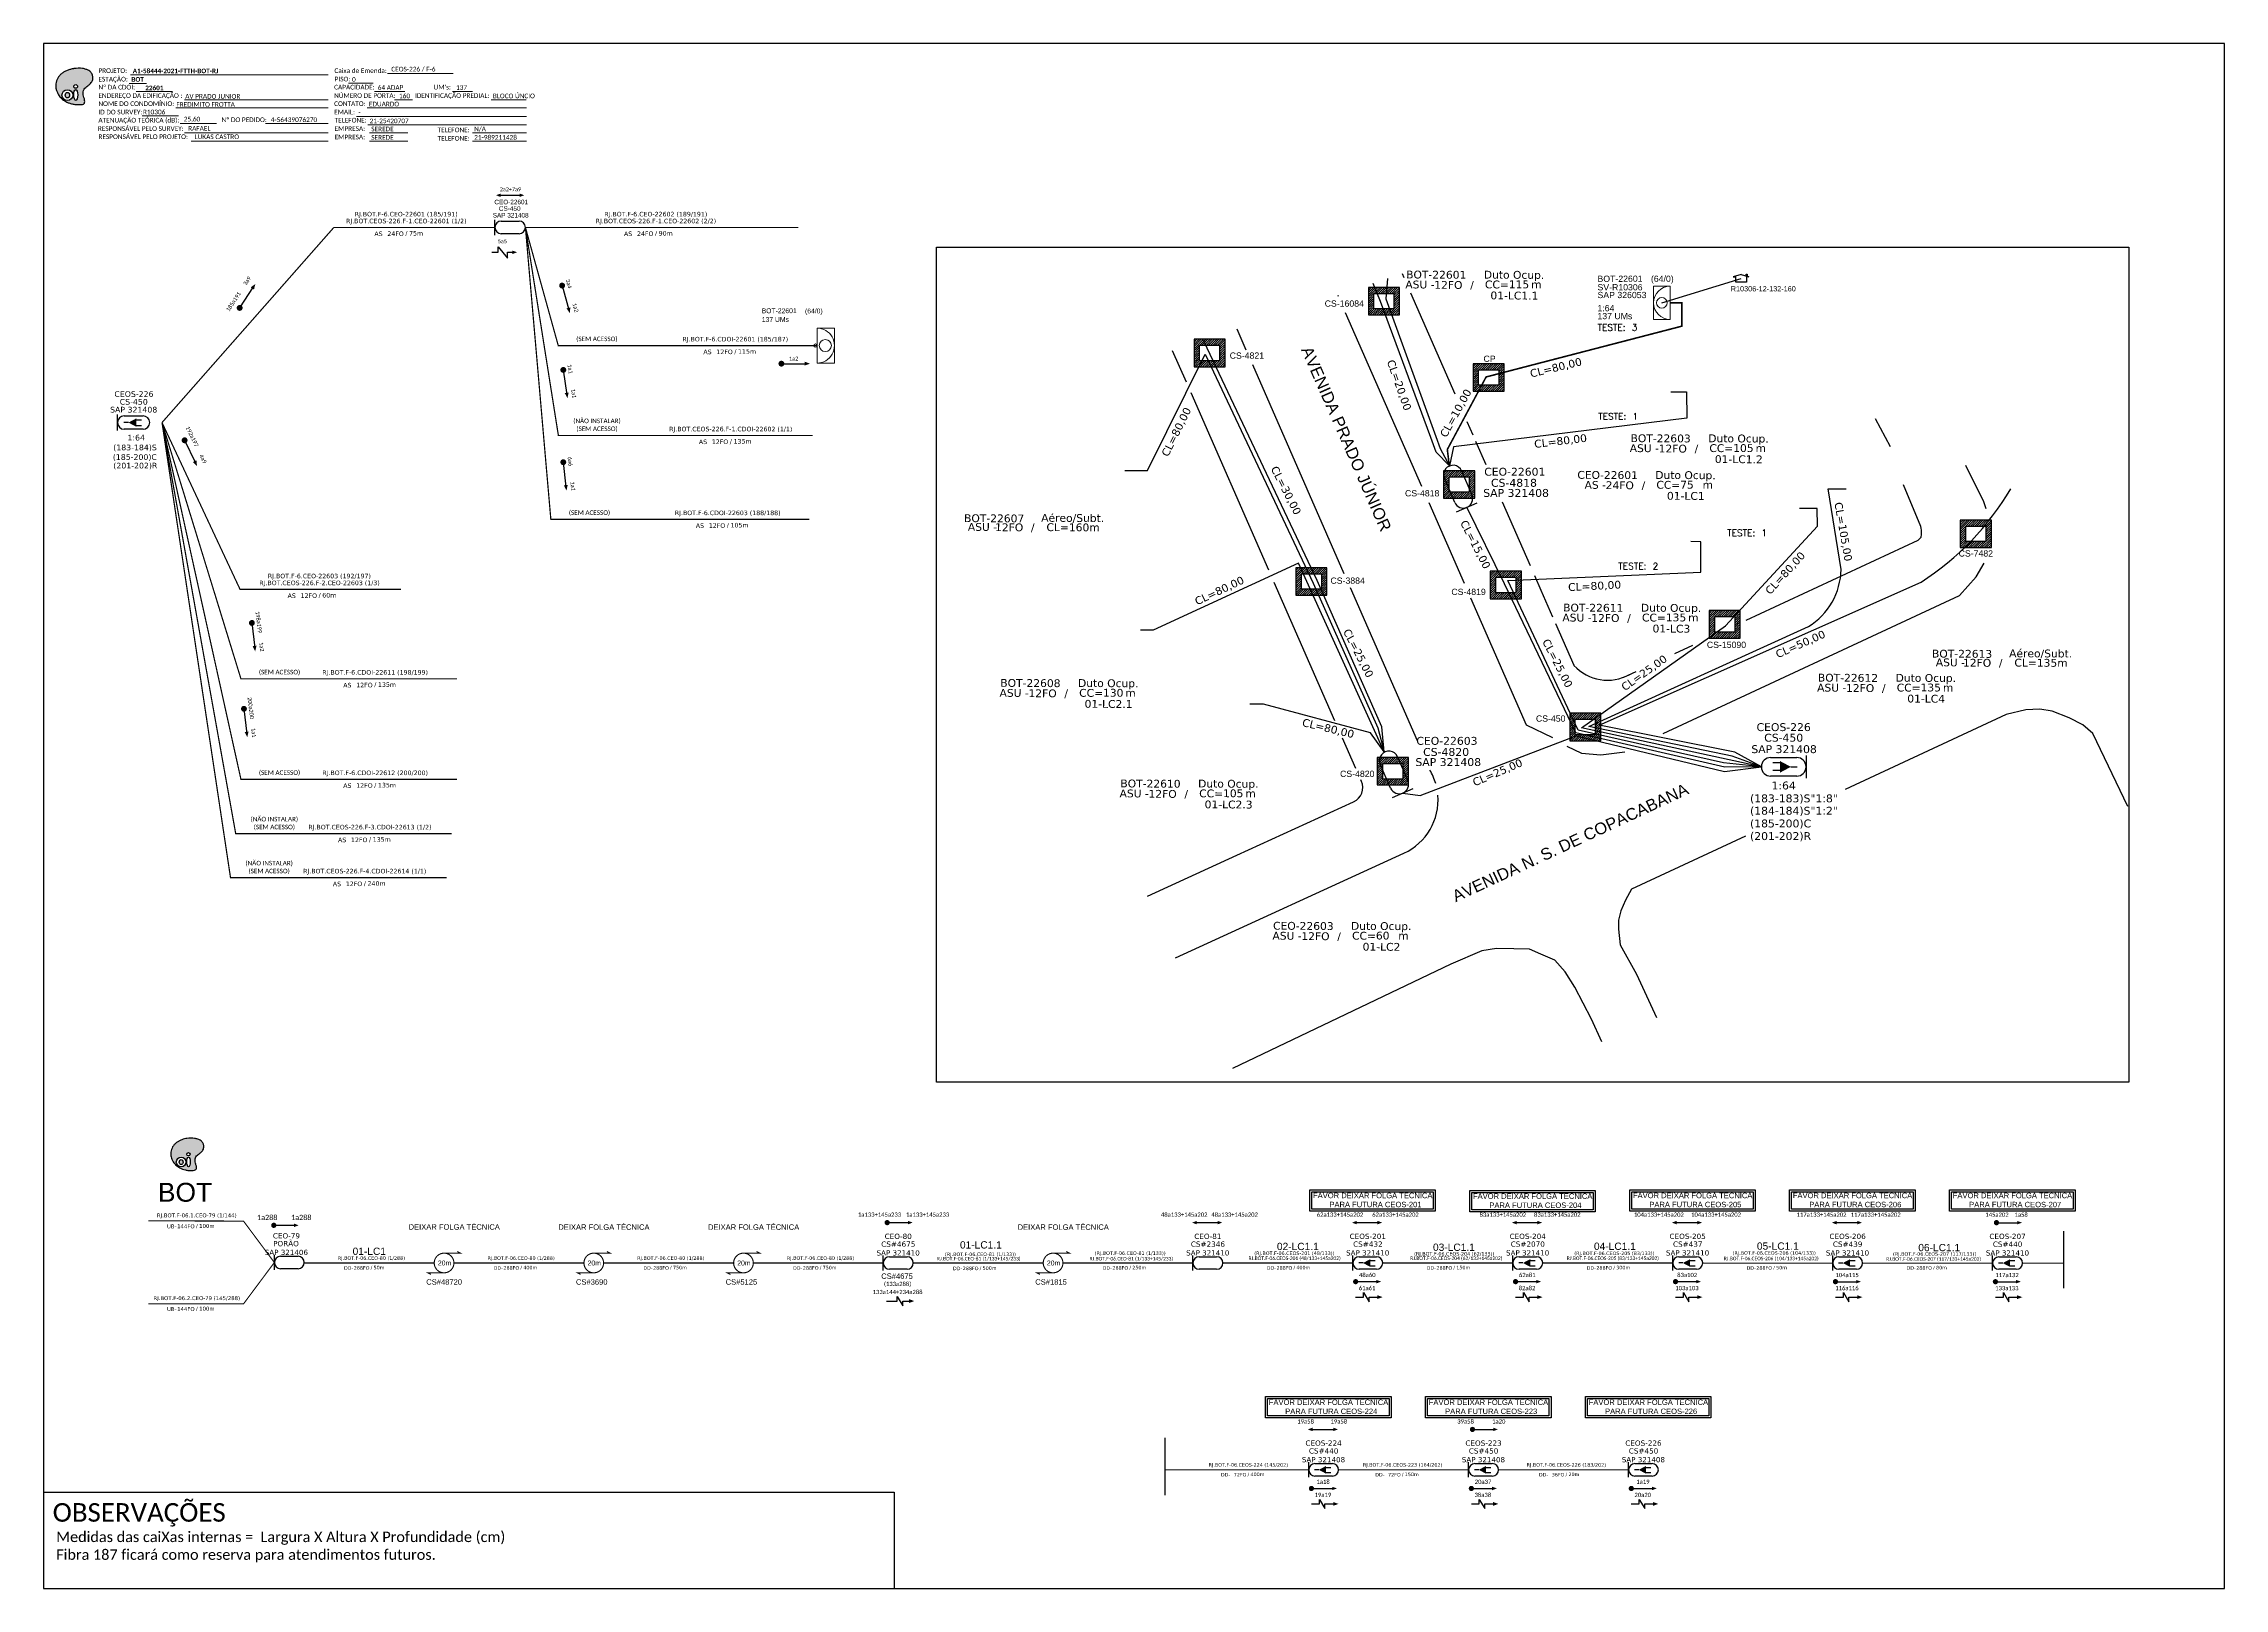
# Paper-space layout 'CDOI-22601' of a CAD drawing. Extents: x 0 to 839, y 0 to 594.
# The model-space entities are those that its viewports show. They can reach past a viewport. Long polylines and large blocks are cut down to what shows.
import ezdxf
from ezdxf.enums import TextEntityAlignment as Align

# ---------------------------------------------------------------- set-up
doc = ezdxf.new("R2010")
doc.units = 0
doc.linetypes.add('ARILSUPP', pattern=[2.98, 1.42, -0.71, 0.14, -0.71])
for name, color, linetype in [('10.1-Caixas Subterrâneas', 5, 'Continuous'), ('20.4-CEO', 1, 'Continuous'), ('20.4-CEOS', 1, 'Continuous'), ('20.5-CABO AÉREO', 1, 'Continuous'), ('20.5-CEO', 1, 'Continuous'), ('CAP a instalar', 1, 'Continuous'), ('celulas gpon', 7, 'Continuous'), ('CEO', 5, 'Continuous'), ('label_cabos', 7, 'Continuous'), ('LC1', 3, 'Continuous'), ('Legenda', 1, 'Continuous'), ('QUADRA', 7, 'Continuous'), ('Segmento de Logradouro Texto', 5, 'Continuous'), ('SETA', 7, 'Continuous'), ('surveys', 7, 'Continuous'), ('surveys legendas', 7, 'Continuous')]:
    doc.layers.add(name, color=color, linetype=linetype)
for name, color, linetype, lineweight in [("20.0-LEGENDA DOS CDO'S", 1, 'Continuous', 0), ('20.1-CDO_INTERIOR', 1, 'Continuous', 0), ('20.2-CDO_POSTE', 1, 'Continuous', 5), ('40.1-ETIQUETAS', 1, 'Continuous', 20)]:
    doc.layers.add(name, color=color, linetype=linetype, lineweight=lineweight)
doc.layers.add('EXTRA', color=50, linetype='Continuous', plot=False)
doc.styles.add('ARIAL', font='arial.ttf')
doc.styles.add('DIGICADE', font='arial.ttf')
doc.styles.add('ROMANS', font='romans')
doc.styles.add('siredit', font='verdana.ttf')
doc.styles.get("Standard").update_dxf_attribs({"font": 'arial.ttf'})
doc.styles.add('WMF-Calibri0', font='CALIBRI.TTF')
doc.styles.add('WMF-Calibri1', font='CALIBRIB.TTF')
doc.linetypes.add('FENCELINE1', pattern='A,0.25,-0.1,[133,ltypeshp.shx,S=0.1,R=0,X=-0.1,Y=0],-0.1,1', length=1.45)

# ---------------------------------------------------------------- blocks, each defined once
blk = doc.blocks.new('OI')
h = blk.add_hatch(color=40)
edge = h.paths.add_edge_path()
edge.add_spline(control_points=[(4.35, -0.67), (3.92, -0.99), (3.26, -1.5), (2.81, -2.59), (2.9, -3.5), (3.06, -4.27), (3.31, -4.85), (3.37, -5.39), (3.4, -5.88), (3.2, -6.4), (2.54, -6.61), (1.65, -6.63), (0.55, -6.67), (-0.56, -6.42), (-1.61, -6.14), (-2.77, -5.61), (-3.92, -4.77), (-4.89, -3.7), (-5.34, -2.65), (-5.6, -1.94), (-5.85, -0.96), (-5.71, 0.47), (-5.1, 2.02), (-4.14, 3.02), (-3.3, 3.61), (-2.37, 4.16), (-1.36, 4.44), (-0.56, 4.7), (0.79, 4.85), (2.24, 4.97), (3.79, 4.57), (4.67, 4.21), (5.44, 3.65), (5.76, 2.99), (6.03, 2.21), (6.01, 1.46), (5.72, 0.64), (5.31, 0.08), (4.88, -0.38), (4.51, -0.55), (4.35, -0.67)], knot_values=[0, 0, 0, 0, 1.60434, 2.417191, 3.427595, 4.282808, 4.776746, 5.304182, 5.888771, 6.258406, 6.858137, 7.79129, 8.986195, 10.124242, 11.187857, 12.242908, 13.953784, 15.414161, 16.515391, 17.349188, 17.675853, 19.552021, 21.515531, 22.568638, 23.63245, 24.621084, 25.782718, 26.745347, 27.142653, 29.870543, 31.004649, 31.921532, 32.709589, 33.801391, 34.042471, 35.192333, 35.971461, 36.628871, 37.254359, 37.836911, 37.836911, 37.836911, 37.836911], degree=3, periodic=0)
h.paths.add_polyline_path([(1.13, -0.87, -1), (-0.04, -0.87, -1)], flags=16)
edge = h.paths.add_edge_path(flags=16)
edge.add_ellipse((0.56, -3.59), major_axis=(-0.02, 1.71), ratio=0.361305, start_angle=0, end_angle=360)
h.paths.add_polyline_path([(-0.36, -3.62, -1), (-3.8, -3.62, -1)], flags=16)
edge = h.paths.add_edge_path(flags=0)
edge.add_ellipse((-2.08, -3.62), major_axis=(0, 0.885), ratio=0.758294, start_angle=0, end_angle=360)
at = {"color": 40}
for centre, radius in [((-2.08, -3.62), 1.72), ((0.54, -0.87), 0.587)]:
    blk.add_circle(centre, radius, dxfattribs=at)
blk.add_ellipse((-2.08, -3.62), major_axis=(0, 0.885), ratio=0.758294, start_param=-3.141592653589792, end_param=3.141592653589792, dxfattribs=at)
blk.add_ellipse((0.56, -3.59), major_axis=(-0.02, 1.71), ratio=0.361305, dxfattribs=at)
at = {"color": 40, "start_tangent": (-0.800898, -0.598801), "end_tangent": (-0.800898, -0.598801)}
blk.add_spline([(4.35, -0.67), (3.2, -1.78), (2.9, -2.54), (2.92, -3.55), (3.12, -4.38), (3.28, -4.85), (3.37, -5.37), (3.35, -5.95), (3.2, -6.29), (2.66, -6.55), (1.73, -6.63), (0.54, -6.62), (-0.58, -6.41), (-1.6, -6.11), (-2.56, -5.67), (-3.95, -4.67), (-4.89, -3.56), (-5.37, -2.56), (-5.64, -1.78), (-5.72, -1.46), (-5.63, 0.42), (-4.84, 2.22), (-4.13, 2.99), (-3.27, 3.62), (-2.4, 4.09), (-1.3, 4.47), (-0.37, 4.72), (0.02, 4.77), (2.75, 4.8), (3.85, 4.53), (4.69, 4.16), (5.31, 3.68), (5.85, 2.73), (5.93, 2.5), (5.94, 1.35), (5.67, 0.62), (5.29, 0.08), (4.84, -0.36), (4.35, -0.67)], degree=3, dxfattribs=at)
blk = doc.blocks.new('CARIMBO')
at = {"color": 7, "lineweight": 0}
for points in [[(134.48, -16.3), (159.61, -16.3)], [(35.15, -20.06), (41.7, -20.06)], [(35.66, -16.79), (111.64, -16.79)], [(37.81, -23.14), (51.75, -23.14)], [(119.43, -20.02), (128.92, -20.02)], [(129.48, -23.14), (141.1, -23.14)], [(159.42, -23.14), (167.09, -23.14)], [(40.13, -32.55), (54.07, -32.55)], [(52.97, -29.48), (111.64, -29.48)], [(56.38, -26.37), (111.64, -26.37)], [(122.56, -32.72), (187.83, -32.72)], [(126.6, -29.48), (187.83, -29.48)], [(137.07, -26.37), (144.01, -26.37)], [(174.24, -26.37), (187.8, -26.37)], [(54.67, -35.52), (68.61, -35.52)], [(56.38, -39.07), (111.64, -39.07)], [(126.84, -35.96), (187.83, -35.96)], [(127.45, -39.07), (142.25, -39.07)], [(167.06, -39.07), (187.83, -39.07)], [(58.87, -42.31), (111.64, -42.31)], [(127.45, -42.31), (142.25, -42.31)], [(167.06, -42.31), (187.83, -42.31)]]:
    blk.add_lwpolyline(points, dxfattribs=at)
at = {"color": 7, "xscale": 1.213923925163967, "yscale": 1.213923925163967, "zscale": 1.213923925163967, "rotation": 0.1532896023949059}
blk.add_blockref('OI', (13.86, -20.16), dxfattribs=at)
at = {"color": 7, "lineweight": 0, "style": 'WMF-Calibri0'}
for s, height, p in [('PROJETO:', 1.793, (23.26, -16.04)), ('Caixa de Emenda:', 1.7927, (114.02, -16.04)), ('ESTAÇÃO:', 1.793, (23.26, -19.32)), ('ENDEREÇO DA EDIFICAÇÃO :', 1.7927, (23.26, -25.63)), ('Nº DA CDOI:', 1.7927, (23.26, -22.39)), ('CAPACIDADE:', 1.7927, (113.91, -22.39)), ('NÚMERO DE PORTA:', 1.7927, (113.91, -25.63)), ('PISO:', 1.793, (114.09, -19.28)), ('IDENTIFICAÇÃO PREDIAL:', 1.7927, (144.99, -25.63)), ("UM's:", 1.793, (152.15, -22.39)), ('ATENUAÇÃO TEÓRICA (dB):', 1.7927, (23.26, -35.09)), ('NOME DO CONDOMÍNIO:', 1.7927, (23.26, -28.74)), ('ID DO SURVEY:', 1.7927, (23.26, -31.97)), ('CONTATO:', 1.793, (113.91, -28.74)), ('EMAIL:', 1.793, (113.91, -31.97)), ('TELEFONE:', 1.793, (114.09, -35.09)), ('RESPONSÁVEL PELO SURVEY:', 1.7927, (23.02, -38.32)), ('RESPONSÁVEL PELO PROJETO:', 1.7927, (23.26, -41.44)), ('EMPRESA:', 1.793, (114.09, -38.32)), ('EMPRESA:', 1.793, (114.09, -41.56)), ('TELEFONE:', 1.793, (153.7, -38.83)), ('TELEFONE:', 1.793, (153.7, -42.06))]:
    blk.add_text(s, height=height, dxfattribs=at).set_placement(p)
at = {"color": 7, "lineweight": 0, "flags": 8}
for tag, p, style in [('PROJ', (36.46, -16.13), 'WMF-Calibri1'), ('CEOS-XX', (135.87, -15.46), 'WMF-Calibri0'), ('EST', (35.94, -19.41), 'WMF-Calibri1'), ('LOGRADOURO', (56.65, -25.91), 'WMF-Calibri0'), ('PISO_PTR', (120.78, -19.42), 'WMF-Calibri0'), ('CAPAC.', (130.66, -22.52), 'WMF-Calibri0'), ('N°', (138.85, -25.77), 'WMF-Calibri0'), ("UC'S", (160.78, -22.54), 'WMF-Calibri0'), ('N°PREDIO', (174.94, -25.77), 'WMF-Calibri0'), ('_ID_', (40.39, -31.94), 'WMF-Calibri0'), ('NOME_DO_COND.', (53.23, -29.02), 'WMF-Calibri0'), ('O_POTEN', (56.06, -34.68), 'WMF-Calibri0'), ('EMAIL', (123.26, -32.12), 'WMF-Calibri0'), ('NOME_DO_CONTATO', (127.3, -28.89), 'WMF-Calibri0'), ('RES_SURVEY', (57.78, -38.23), 'WMF-Calibri0'), ('RES_PROJ', (60.27, -41.47), 'WMF-Calibri0'), ('TELEFONE', (127.55, -35.36), 'WMF-Calibri0'), ('EMP_RESP_SURVEY', (128.16, -38.47), 'WMF-Calibri0'), ('EMP_RESP_PROJ', (128.16, -41.71), 'WMF-Calibri0'), ('CONT_RESP_SURVEY', (167.76, -38.47), 'WMF-Calibri0'), ('CONT_RESP_PROJ', (167.76, -41.71), 'WMF-Calibri0')]:
    blk.add_attdef(tag, p, '', height=1.79, dxfattribs=dict(at, style=style))
at = {"color": 7, "lineweight": 0, "style": 'WMF-Calibri1', "flags": 8}
blk.add_attdef("N° CDO'S", text='', height=1.79, dxfattribs=at).set_placement((44.78, -22.68), align=Align.CENTER)
blk = doc.blocks.new('*X65')
at = {"color": 0, "linetype": 'Continuous'}
for p, q in [((-1.25, 0.34099), (-0.49099, 1.1)), ((-1.25, 0.517767), (-0.667767, 1.1)), ((-1.25, 0.694544), (-0.844544, 1.1)), ((-1.25, 0.87132), (-1.02132, 1.1)), ((-1.25, 1.048097), (-1.198097, 1.1)), ((-1.25, 0.164214), (-0.8035, 0.610714)), ((-1.25, -0.012563), (-0.8035, 0.433937)), ((-1.25, -0.18934), (-0.8035, 0.25716)), ((-1.25, -0.366117), (-0.8035, 0.080383)), ((-0.789214, 0.625), (-0.314214, 1.1)), ((-0.612437, 0.625), (-0.137437, 1.1)), ((-0.43566, 0.625), (0.03934, 1.1)), ((-0.258883, 0.625), (0.216117, 1.1)), ((-0.082107, 0.625), (0.392893, 1.1)), ((0.09467, 0.625), (0.56967, 1.1)), ((0.271447, 0.625), (0.746447, 1.1)), ((0.448223, 0.625), (0.923223, 1.1)), ((0.625, 0.625), (1.1, 1.1)), ((0.801777, 0.625), (1.25, 1.073223)), ((0.8035, 0.449947), (1.25, 0.896447)), ((0.8035, 0.27317), (1.25, 0.71967)), ((0.8035, 0.096393), (1.25, 0.542893)), ((0.8035, -0.080383), (1.25, 0.366117)), ((0.8035, -0.25716), (1.25, 0.18934)), ((0.8035, -0.433937), (1.25, 0.012563)), ((-1.25, -0.542893), (-0.8035, -0.096393)), ((-1.25, -0.71967), (-0.8035, -0.27317)), ((-1.25, -0.896447), (-0.8035, -0.449947)), ((-1.25, -1.073223), (-0.801777, -0.625)), ((-1.1, -1.1), (-0.625, -0.625)), ((-0.923223, -1.1), (-0.448223, -0.625)), ((-0.746447, -1.1), (-0.271447, -0.625)), ((-0.56967, -1.1), (-0.09467, -0.625)), ((-0.392893, -1.1), (0.082107, -0.625)), ((-0.216117, -1.1), (0.258883, -0.625)), ((-0.03934, -1.1), (0.43566, -0.625)), ((0.137437, -1.1), (0.612437, -0.625)), ((0.314214, -1.1), (0.789214, -0.625)), ((0.49099, -1.1), (1.25, -0.34099)), ((0.667767, -1.1), (1.25, -0.517767)), ((0.8035, -0.610714), (1.25, -0.164214)), ((0.844544, -1.1), (1.25, -0.694544)), ((1.02132, -1.1), (1.25, -0.87132)), ((1.198097, -1.1), (1.25, -1.048097))]:
    blk.add_line(p, q, dxfattribs=at)
blk = doc.blocks.new('MANHOLE_MQ')
at = {"color": 0, "linetype": 'Continuous'}
for p, q in [((0.00000623, 0.00000569), (-0.00000627, 0.00000569)), ((-0.00000627, 0.00000569), (-0.00000627, -0.00000531)), ((-0.00000404, 0.00000331), (0.00000399, 0.00000331)), ((-0.00000404, -0.00000294), (-0.00000404, 0.00000331)), ((0.00000399, 0.00000331), (0.00000399, -0.00000294)), ((0.00000623, -0.00000531), (0.00000623, 0.00000569)), ((-0.00000627, -0.00000531), (0.00000623, -0.00000531)), ((0.00000399, -0.00000294), (-0.00000404, -0.00000294)), ((0.00000399, -0.00000294), (0.00000399, -0.00000294))]:
    blk.add_line(p, q, dxfattribs=at)
at = {"color": 0, "linetype": 'Continuous', "xscale": 5e-06, "yscale": 5e-06, "zscale": 1e-05}
blk.add_blockref('*X65', (-0.00000002, 0.00000019), dxfattribs=at)
blk = doc.blocks.new('*U84')
at = {"layer": '20.4-CEOS', "color": 7, "style": 'siredit'}
for tag, p in [('FIBRAS_SPLITTER', (0, 0)), ('FIBRAS_TOP_C', (0, -4.13)), ('RESERVA_FINAIS', (0, -5.46))]:
    blk.add_attdef(tag, p, '', height=1.01, dxfattribs=at)
for tag, p, flags in [('QTDE', (0, -9.4), 1), ('ID_ATIVIDADE', (0, -6.77), 3), ('FATOR', (0, -8.09), 1), ('FID', (0, -10.71), 1)]:
    blk.add_attdef(tag, p, '', height=1.01, dxfattribs=dict(at, flags=flags))
blk = doc.blocks.new('*U86')
at = {"layer": '20.4-CEOS', "color": 7, "style": 'siredit'}
blk.add_attdef('FIBRAS_SPLITTER', (0, 0), '', height=1.01, dxfattribs=at)
for tag, p, flags in [('ID_ATIVIDADE', (0, -1.48), 3), ('FATOR', (0, -2.79), 1), ('QTDE', (0, -4.11), 1), ('FID', (0, -5.42), 1)]:
    blk.add_attdef(tag, p, '', height=1.01, dxfattribs=dict(at, flags=flags))
blk = doc.blocks.new('LEGENDA DOS CABOS')
at = {"layer": 'EXTRA', "color": 0, "style": 'siredit'}
for tag, p in [('ID', (4.6, 0.97)), ('XX', (9.03, 0.97))]:
    blk.add_attdef(tag, text='', height=0.48, rotation=359.69, dxfattribs=at).set_placement(p, align=Align.MIDDLE_CENTER)
at = {"layer": 'Legenda', "color": 0, "style": 'siredit'}
for tag, p in [('TIPO_CABO', (1.31, 0)), ('CABO', (4.69, -0.05)), ('/', (6.81, -0.05)), ('METROS', (10.03, -0.05))]:
    blk.add_attdef(tag, text='', height=0.8, rotation=359.69, dxfattribs=at).set_placement(p, align=Align.MIDDLE_CENTER)
blk = doc.blocks.new('Inst CB DT OCUP CFOA-SM-ASU-120-S-12')
at = {"layer": 'label_cabos', "color": 0, "style": 'siredit'}
for tag, flags, p in [('ID_ATIVIDADE', 3, (1.31, 2.67)), ('FATOR', 1, (11.56, 2.55))]:
    blk.add_attdef(tag, text='', height=1, rotation=359.69, dxfattribs=dict(at, flags=flags)).set_placement(p, align=Align.MIDDLE_CENTER)
for tag, p in [('TIPO_CABO', (1.26, 0)), ('DESTINO_CABO', (3.13, 1.26)), ('CABO', (4.69, -0.05)), ('/', (7.71, -0.05)), ('LANCE', (10.91, 0)), ('TIPO_CABO', (13.11, 1.24)), ('UND', (15.96, 0)), ('FID', (13.15, -1.41))]:
    blk.add_attdef(tag, text='', height=1, rotation=359.69, dxfattribs=at).set_placement(p, align=Align.MIDDLE_CENTER)
blk.add_attdef('QTDE', (12.43, -0.47), '', height=1, rotation=359.69, dxfattribs=at)
blk = doc.blocks.new('Inst CB DT OCUP CFOA-SM-AS-80-TS-24')
at = {"layer": 'label_cabos', "color": 0, "style": 'siredit'}
for tag, flags, p in [('ID_ATIVIDADE', 3, (1.31, 2.67)), ('FATOR', 1, (11.56, 2.55))]:
    blk.add_attdef(tag, text='', height=1, rotation=359.69, dxfattribs=dict(at, flags=flags)).set_placement(p, align=Align.MIDDLE_CENTER)
for tag, p in [('TIPO_CABO', (1.76, 0)), ('DESTINO_CABO', (3.13, 1.26)), ('CABO', (4.69, -0.05)), ('/', (7.71, -0.05)), ('LANCE', (10.91, 0)), ('TIPO_CABO', (13.11, 1.24)), ('UND', (15.96, 0)), ('FID', (13.15, -1.41))]:
    blk.add_attdef(tag, text='', height=1, rotation=359.69, dxfattribs=at).set_placement(p, align=Align.MIDDLE_CENTER)
blk.add_attdef('QTDE', (12.43, -0.47), '', height=1, rotation=359.69, dxfattribs=at)
blk = doc.blocks.new('Teste  FTTH')
at = {"color": 0, "lineweight": 0, "style": 'ROMANS'}
for tag, p in [('TESTE', (-2.3, -0.29)), ('QTDE', (0.21, -0.29))]:
    blk.add_attdef(tag, p, '', height=0.48, dxfattribs=at)
for tag, p, flags in [('FID', (-2.23, -1.25), 1), ('FATOR', (-2.23, -2.03), 3), ('ID_ATIVIDADE', (-2.23, -2.72), 3)]:
    blk.add_attdef(tag, p, '', height=0.48, dxfattribs=dict(at, flags=flags))
blk = doc.blocks.new('Inst CDOI-64')
at = {"layer": '20.1-CDO_INTERIOR', "color": 1, "lineweight": 18}
blk.add_lwpolyline([(-2.12, -2.13), (-2.12, 2.12), (0, 2.12), (0.01, -2.13)], close=True, dxfattribs=at)
blk.add_circle((-1.06, 0), 0.68, dxfattribs=at)
blk.add_arc((0.01, 0), 2.13, 90.0276, 270.0276, dxfattribs=at)
at = {"layer": "20.0-LEGENDA DOS CDO'S", "style": 'ARIAL'}
for tag, p, rotation in [('FID', (-9.3, 2.69), 0.118), ('SAP', (-9.3, 0.61), 359.9724), ('SURVEY', (-9.3, 1.6), 359.9724), ('1:XX', (-9.31, -1.08), 359.9724), ('UMS', (-9.31, -2.09), 359.9724)]:
    blk.add_attdef(tag, p, '', height=0.8, rotation=rotation, dxfattribs=at)
at = {"layer": "20.0-LEGENDA DOS CDO'S"}
for tag, p, style, flags in [('ID_ATIVIDADE', (-9.3, 3.78), 'ARIAL', 3), ('FATOR', (-1.5, 3.78), 'ARIAL', 1), ('QTDE', (-9.18, -3.66), 'DIGICADE', 3)]:
    blk.add_attdef(tag, p, '', height=0.8, rotation=0.118, dxfattribs=dict(at, style=style, flags=flags))
at = {"layer": "20.0-LEGENDA DOS CDO'S", "style": 'ARIAL'}
blk.add_attdef('FIBRAS_UTILIZADAS', text='', height=0.8, rotation=359.9724, dxfattribs=at).set_placement((-0.99, 2.69), align=Align.CENTER)
blk = doc.blocks.new('SURVEY_SURVEY')
for p, q in [((0, 0.0000152), (-0.0000151, 0.0000108)), ((-0.0000151, 0.0000108), (-0.0000104, 0.0000108)), ((-0.0000103, 0), (-0.0000103, 0.0000108)), ((0.0000103, 0), (-0.0000103, 0)), ((0, 0.0000152), (0.0000151, 0.0000108)), ((0.0000101, 0.0000159), (0.0000117, 0.0000159)), ((0.0000101, 0.0000123), (0.0000101, 0.0000159)), ((0.0000151, 0.0000108), (0.0000103, 0.0000108)), ((0.0000103, 0.0000108), (0.0000103, 0)), ((0.0000117, 0.0000159), (0.0000117, 0.0000119))]:
    blk.add_line(p, q)
blk = doc.blocks.new('CEOS_RP_CT_DRT')
at = {"layer": '20.4-CEOS', "color": 0}
for p, q in [((-4.54, 1.19), (-1.19, 1.19)), ((-1.19, -1.19), (-4.54, -1.19))]:
    blk.add_line(p, q, dxfattribs=at)
for points in [[(-5.73, -1.43), (-5.73, 1.44)], [(-3.79, 0), (-4.59, 0)], [(-2.47, 0.48), (-1.45, 0.48)], [(-2.47, -0.52), (-1.45, -0.52)]]:
    blk.add_lwpolyline(points, dxfattribs=at)
blk.add_lwpolyline([(-3.79, 0, 0, 1.47, 0), (-2.41, 0, 1.47, 1.47, 0)], format="xyseb", dxfattribs=at)
for centre, start, end in [((-4.54, 0), 90, 270), ((-1.19, 0), 270, 90)]:
    blk.add_arc(centre, 1.19, start, end, dxfattribs=at)
at = {"layer": '20.4-CEOS', "color": 7, "style": 'siredit'}
for tag, p in [('Nº_DA_CEOS', (-2.86, 5.6)), ('LOCAL', (-2.86, 4.24)), ('SAP', (-2.86, 2.78)), ('RACIO_SPLITAGEM', (-2.86, -1.88)), ('FIBRAS_SPLITTER', (-2.86, -3.58)), ('RESERVA_FINAIS', (-2.86, -6.39)), ('FIBRAS_TOP_C', (-2.86, -5.08))]:
    blk.add_attdef(tag, text='', height=1.01, dxfattribs=at).set_placement(p, align=Align.TOP_CENTER)
blk = doc.blocks.new('ETIQUETA_RS5F')
at = {"layer": '40.1-ETIQUETAS', "color": 0, "style": 'siredit'}
blk.add_text('/', height=1.5, dxfattribs=at).set_placement((1.58, -1.95), align=Align.MIDDLE_RIGHT)
for tag, p in [('ETIQUETA_R_SECUNDARIA', (1.21, 2.1)), ('ETIQUETA_R_PRIMARIA', (1.21, 4.1)), ('F_ATIVAS/F_MORTAS', (1.14, -4.24))]:
    blk.add_attdef(tag, text='', height=1.5, dxfattribs=at).set_placement(p, align=Align.MIDDLE_CENTER)
for tag, p in [('TIPO_CABO', (-6.58, -2.12)), ('CAP_CABO', (0.4, -2.09))]:
    blk.add_attdef(tag, text='', height=1.5, dxfattribs=at).set_placement(p, align=Align.MIDDLE_RIGHT)
for tag, p in [('FUSÃO_1', (0.85, -8.39)), ('FUSÃO_2', (0.85, -10.6)), ('FUSÃO_3', (0.85, -12.93)), ('FUSÃO_4', (0.85, -15.14)), ('FUSÃO_5', (0.85, -17.16))]:
    blk.add_attdef(tag, text='', height=1.5, dxfattribs=at).set_placement(p, align=Align.CENTER)
blk.add_attdef('METROS', text='', height=1.5, dxfattribs=at).set_placement((2.14, -1.95), align=Align.MIDDLE_LEFT)
blk = doc.blocks.new('CDOE-TEXTO PADRÃO')
at = {"layer": "20.0-LEGENDA DOS CDO'S", "color": 0, "style": 'ARIAL'}
for tag, p in [('CDO_N', (0.49, 7.39)), ('SAP', (0.51, 1.67)), ('CORDOALHA', (0.5, 4.33)), ('SPLITER_1', (0.59, -0.91)), ('(XX-XX_F)S', (0.54, -8.29)), ('SPLITER_2', (0.6, -3.55)), ('(XX-XX_L)S', (0.55, -10.83)), ('UMS', (0.55, -13.15))]:
    blk.add_attdef(tag, p, '', height=1.7, rotation=0.11799, dxfattribs=at)
blk.add_attdef('FIBRAS_UTILIZADAS', text='', height=1.7, rotation=0.11799, dxfattribs=at).set_placement((19.77, 7.43), align=Align.CENTER)

msp = doc.modelspace()

# ---------------------------------------------------------------- linework, layer by layer
msp.add_lwpolyline([(-89.32, 705.02), (749.25, 705.02), (749.25, 1299.02), (-89.32, 1299.02), (-89.32, 705.02)])
at = {"color": 7, "lineweight": 0}
msp.add_lwpolyline([(-4.01, 1268.26), (20.14, 1268.26)], dxfattribs=at)
at = {"color": 1, "ltscale": 0.5}
msp.add_lwpolyline([(85.5, 1218.77), (85.5, 1220.89), (89.04, 1216.53), (89.04, 1218.77)], dxfattribs=at)
at = {"color": 3, "ltscale": 0.5}
msp.add_lwpolyline([(253.98, 1220.72), (712.48, 1220.72), (712.48, 899.72), (253.98, 899.72)], close=True, dxfattribs=at)
at = {"color": 4, "ltscale": 0.5}
msp.add_lwpolyline([(532.92, 1199.33), (563.48, 1208.72)], dxfattribs=at)
at = {"const_width": 1.13}
for points in [[(109.91, 1206.52, 1), (110.21, 1205.44, 1)], [(110.43, 1174.11, 1), (110.6, 1172.99, 1)], [(193.82, 1175.95, 1), (194.94, 1175.95, 1)], [(110.44, 1138.63, 1), (110.57, 1137.51, 1)]]:
    msp.add_lwpolyline(points, format="xyb", close=True, dxfattribs=at)
at = {"color": 7}
for points, const_width in [([(-14.24, 1196.92, 1), (-13.62, 1197.87, 1)], 1.13), ([(-35.35, 1147, -1), (-34.86, 1145.98, -1)], 1.13), ([(-9.3, 1076.82, 1), (-9.17, 1075.7, 1)], 1.13), ([(-12.35, 1043.8, 1), (-12.22, 1042.68, 1)], 1.13), ([(-1.32, 844.63, 1), (-0.32, 844.63, 1)], 1), ([(64.67, 833.92, 1.000012), (64.67, 826.36, 0.999978)], 0.42), ([(122.23, 833.92, 1.000012), (122.23, 826.36, 0.999978)], 0.42), ([(459.61, 766.14, 1), (460.61, 766.15, 1)], 1), ([(397.69, 743.44, 1), (398.69, 743.45, 1)], 1), ([(459.19, 743.44, 1), (460.19, 743.45, 1)], 1), ([(520.69, 743.44, 1), (521.69, 743.45, 1)], 1)]:
    msp.add_lwpolyline(points, format="xyb", close=True, dxfattribs=dict(at, const_width=const_width))
at = {"color": 0, "ltscale": 9e-07}
for points in [[(397.55, 858.31), (445.81, 858.31), (445.81, 850.1), (397.55, 850.1)], [(398.32, 857.54), (445.04, 857.54), (445.04, 850.87), (398.32, 850.87)], [(459.05, 858.05), (507.31, 858.05), (507.31, 849.83), (459.05, 849.83)], [(459.82, 857.28), (506.54, 857.28), (506.54, 850.6), (459.82, 850.6)], [(520.56, 858.31), (568.82, 858.31), (568.82, 850.1), (520.56, 850.1)], [(521.33, 857.54), (568.05, 857.54), (568.05, 850.87), (521.33, 850.87)], [(582.05, 858.31), (630.31, 858.31), (630.31, 850.1), (582.05, 850.1)], [(582.82, 857.54), (629.54, 857.54), (629.54, 850.87), (582.82, 850.87)], [(643.55, 858.3), (691.81, 858.3), (691.81, 850.09), (643.55, 850.09)], [(644.32, 857.53), (691.04, 857.53), (691.04, 850.86), (644.32, 850.86)]]:
    msp.add_lwpolyline(points, close=True, dxfattribs=at)
at = {"color": 0}
for points, const_width in [([(234.55, 845.67, 1), (235.55, 845.67, 1)], 1), ([(661.11, 845.64, 1), (662.11, 845.65, 1)], 1), ([(179.79, 833.92, 1.000012), (179.79, 826.36, 0.999978)], 0.42), ([(298.85, 833.92, 1.000012), (298.85, 826.36, 0.999978)], 0.42), ([(414.69, 822.97, 1), (415.69, 822.97, 1)], 1), ([(476.19, 822.97, 1), (477.19, 822.97, 1)], 1), ([(537.69, 822.97, 1), (538.69, 822.97, 1)], 1), ([(599.19, 822.96, 1), (600.19, 822.96, 1)], 1), ([(660.69, 822.94, 1), (661.69, 822.95, 1)], 1)]:
    msp.add_lwpolyline(points, format="xyb", close=True, dxfattribs=dict(at, const_width=const_width))
for points in [[(235.05, 845.67), (243.03, 845.67)], [(354.11, 845.67), (362.09, 845.67)], [(415.61, 845.67), (423.59, 845.67)], [(477.11, 845.67), (485.09, 845.67)], [(538.61, 845.67), (546.59, 845.67)], [(600.11, 845.66), (608.09, 845.66)], [(661.61, 845.64), (669.59, 845.64)], [(415.19, 822.97), (423.17, 822.97)], [(476.69, 822.97), (484.67, 822.97)], [(538.19, 822.97), (546.17, 822.97)], [(599.69, 822.96), (607.67, 822.96)], [(661.19, 822.95), (669.17, 822.95)], [(238.94, 815.49), (238.94, 817.25), (241.05, 813.72), (241.05, 815.49)], [(418.25, 817.02), (418.25, 818.79), (420.36, 815.26), (420.37, 817.02)], [(479.75, 817.02), (479.75, 818.79), (481.86, 815.26), (481.87, 817.02)], [(541.25, 817.02), (541.25, 818.79), (543.36, 815.26), (543.37, 817.02)], [(602.75, 817.01), (602.75, 818.78), (604.86, 815.24), (604.87, 817.01)], [(664.25, 817), (664.25, 818.76), (666.36, 815.23), (666.37, 817)]]:
    msp.add_lwpolyline(points, dxfattribs=at)
at = {"color": 0, "ltscale": 0.5}
msp.add_lwpolyline([(687.33, 842.41), (687.33, 820.41)], dxfattribs=at)
at = {"color": 7, "const_width": 0.394}
for points in [[(64.67, 833.92), (70.97, 833.92), (69.71, 834.55)], [(122.23, 833.92), (128.53, 833.92), (127.27, 834.55)], [(64.67, 826.36), (58.37, 826.36), (59.63, 825.73)], [(122.23, 826.36), (115.93, 826.36), (117.19, 825.73)]]:
    msp.add_lwpolyline(points, dxfattribs=at)
at = {"color": 0, "const_width": 0.394}
for points in [[(179.79, 833.92), (186.09, 833.92), (184.83, 834.55)], [(298.85, 833.92), (305.15, 833.92), (303.89, 834.55)], [(179.79, 826.36), (173.49, 826.36), (174.75, 825.73)], [(298.85, 826.36), (292.55, 826.36), (293.81, 825.73)]]:
    msp.add_lwpolyline(points, dxfattribs=at)
at = {"color": 7, "ltscale": 9e-07}
for points in [[(380.55, 778.8), (428.81, 778.8), (428.81, 770.59), (380.55, 770.59)], [(381.32, 778.03), (428.04, 778.03), (428.04, 771.36), (381.32, 771.36)], [(442.05, 778.8), (490.31, 778.8), (490.31, 770.59), (442.05, 770.59)], [(442.82, 778.03), (489.54, 778.03), (489.54, 771.36), (442.82, 771.36)], [(503.55, 778.8), (551.81, 778.8), (551.81, 770.59), (503.55, 770.59)], [(504.32, 778.03), (551.04, 778.03), (551.04, 771.36), (504.32, 771.36)]]:
    msp.add_lwpolyline(points, close=True, dxfattribs=at)
at = {"color": 7}
for points in [[(398.61, 766.14), (406.59, 766.14)], [(460.11, 766.14), (468.09, 766.14)], [(-89.24, 742), (237.71, 742), (237.71, 705.02)], [(398.19, 743.45), (406.17, 743.45)], [(401.25, 737.5), (401.25, 739.26), (403.36, 735.73), (403.37, 737.5)], [(459.69, 743.45), (467.67, 743.45)], [(462.75, 737.5), (462.75, 739.26), (464.86, 735.73), (464.87, 737.5)], [(521.19, 743.45), (529.17, 743.45)], [(524.25, 737.5), (524.25, 739.26), (526.36, 735.73), (526.37, 737.5)]]:
    msp.add_lwpolyline(points, dxfattribs=at)
at = {"color": 7, "ltscale": 0.5}
msp.add_lwpolyline([(341.83, 762.91), (341.83, 740.91)], dxfattribs=at)
at = {"layer": '20.4-CEO', "color": 7}
for p, q in [((1.79, 832.72), (8.5, 832.72)), ((8.5, 827.94), (1.79, 827.94))]:
    msp.add_line(p, q, dxfattribs=at)
at = {"layer": '20.4-CEO', "color": 7, "const_width": 0.4}
for points in [[(-49.1, 846.32), (-12.47, 846.27), (-0.6, 830.33)], [(-49.1, 814.42), (-12.47, 814.4), (-0.6, 830.33)]]:
    msp.add_lwpolyline(points, dxfattribs=at)
at = {"layer": '20.4-CEO', "color": 7}
msp.add_lwpolyline([(-0.6, 827.45), (-0.6, 833.22)], dxfattribs=at)
for centre, start, end in [((1.79, 830.33), 90, 270), ((8.5, 830.33), 270, 90)]:
    msp.add_arc(centre, 2.39, start, end, dxfattribs=at)
at = {"layer": '20.4-CEOS', "color": 5}
for p, q in [((84.2, 1225.39), (84.2, 1231.28)), ((86.64, 1230.78), (93.5, 1230.78)), ((93.5, 1225.89), (86.64, 1225.89))]:
    msp.add_line(p, q, dxfattribs=at)
at = {"layer": '20.4-CEOS', "color": 7}
for p, q in [((574.77, 1024.5), (584.8, 1024.5)), ((584.8, 1017.35), (574.77, 1017.35)), ((399.52, 753.01), (406.24, 753.01)), ((406.24, 748.22), (399.52, 748.22)), ((461.02, 753.01), (467.74, 753.01)), ((467.74, 748.22), (461.02, 748.22)), ((522.52, 753.01), (529.24, 753.01)), ((529.24, 748.22), (522.52, 748.22))]:
    msp.add_line(p, q, dxfattribs=at)
at = {"layer": '20.4-CEOS', "color": 0}
for p, q in [((235.96, 832.53), (242.68, 832.53)), ((355.02, 832.53), (361.74, 832.53)), ((416.52, 832.53), (423.24, 832.53)), ((478.02, 832.53), (484.74, 832.53)), ((539.52, 832.53), (546.24, 832.53)), ((601.02, 832.52), (607.74, 832.52)), ((662.52, 832.51), (669.24, 832.51)), ((242.68, 827.74), (235.96, 827.74)), ((361.74, 827.74), (355.02, 827.74)), ((423.24, 827.74), (416.52, 827.74)), ((484.74, 827.74), (478.02, 827.74)), ((546.24, 827.74), (539.52, 827.74)), ((607.74, 827.73), (601.02, 827.73)), ((669.24, 827.72), (662.52, 827.72))]:
    msp.add_line(p, q, dxfattribs=at)
at = {"layer": '20.4-CEOS', "color": 7}
for points in [[(582.55, 1020.92, 0, 4.41, 0), (578.41, 1020.92, 4.41, 4.41, 0)], [(401.03, 750.61, 0, 2.95, 0), (403.8, 750.61, 2.95, 2.95, 0)], [(462.53, 750.61, 0, 2.95, 0), (465.3, 750.61, 2.95, 2.95, 0)], [(524.03, 750.61, 0, 2.95, 0), (526.8, 750.61, 2.95, 2.95, 0)]]:
    msp.add_lwpolyline(points, format="xyseb", dxfattribs=at)
for points in [[(588.37, 1025.24), (588.37, 1016.61)], [(578.59, 1022.48), (575.55, 1022.48)], [(578.59, 1019.51), (575.55, 1019.51)], [(582.55, 1020.92), (584.96, 1020.92)], [(397.13, 747.73), (397.13, 753.5)], [(401.03, 750.61), (399.41, 750.61)], [(403.67, 751.56), (405.71, 751.56)], [(403.67, 749.57), (405.71, 749.57)], [(458.63, 747.73), (458.63, 753.5)], [(462.53, 750.61), (460.91, 750.61)], [(465.17, 751.56), (467.21, 751.56)], [(465.17, 749.57), (467.21, 749.57)], [(520.13, 747.73), (520.13, 753.5)], [(524.03, 750.61), (522.41, 750.61)], [(526.67, 751.56), (528.71, 751.56)], [(526.67, 749.57), (528.71, 749.57)]]:
    msp.add_lwpolyline(points, dxfattribs=at)
at = {"layer": '20.4-CEOS', "color": 0}
for points in [[(233.57, 827.25), (233.57, 833.02)], [(352.63, 827.25), (352.63, 833.02)], [(414.13, 827.25), (414.13, 833.02)], [(420.67, 831.09), (422.71, 831.09)], [(475.63, 827.25), (475.63, 833.02)], [(482.17, 831.09), (484.21, 831.09)], [(537.13, 827.25), (537.13, 833.02)], [(543.67, 831.09), (545.71, 831.09)], [(598.63, 827.24), (598.63, 833.01)], [(605.17, 831.07), (607.21, 831.07)], [(660.13, 827.23), (660.13, 833)], [(666.67, 831.06), (668.71, 831.06)], [(418.03, 830.14), (416.41, 830.14)], [(420.67, 829.09), (422.71, 829.09)], [(479.53, 830.14), (477.91, 830.14)], [(482.17, 829.09), (484.21, 829.09)], [(541.03, 830.14), (539.41, 830.14)], [(543.67, 829.09), (545.71, 829.09)], [(602.53, 830.12), (600.91, 830.12)], [(605.17, 829.08), (607.21, 829.08)], [(664.03, 830.11), (662.41, 830.11)], [(666.67, 829.07), (668.71, 829.07)]]:
    msp.add_lwpolyline(points, dxfattribs=at)
for points in [[(418.03, 830.14, 0, 2.95, 0), (420.8, 830.14, 2.95, 2.95, 0)], [(479.53, 830.14, 0, 2.95, 0), (482.3, 830.14, 2.95, 2.95, 0)], [(541.03, 830.14, 0, 2.95, 0), (543.8, 830.14, 2.95, 2.95, 0)], [(602.53, 830.12, 0, 2.95, 0), (605.3, 830.12, 2.95, 2.95, 0)], [(664.03, 830.11, 0, 2.95, 0), (666.8, 830.11, 2.95, 2.95, 0)]]:
    msp.add_lwpolyline(points, format="xyseb", dxfattribs=at)
at = {"layer": '20.4-CEOS', "color": 5}
for centre, start, end in [((86.64, 1228.33), 90, 270), ((93.5, 1228.33), 270, 90)]:
    msp.add_arc(centre, 2.45, start, end, dxfattribs=at)
at = {"layer": '20.4-CEOS', "color": 7}
for centre, radius, start, end in [((574.77, 1020.92), 3.58, 90, 270), ((584.8, 1020.92), 3.58, 270, 90), ((399.52, 750.61), 2.39, 90, 270), ((406.24, 750.61), 2.39, 270, 90), ((461.02, 750.61), 2.39, 90, 270), ((467.74, 750.61), 2.39, 270, 90), ((522.52, 750.61), 2.39, 90, 270), ((529.24, 750.61), 2.39, 270, 90)]:
    msp.add_arc(centre, radius, start, end, dxfattribs=at)
at = {"layer": '20.4-CEOS', "color": 0}
for centre, start, end in [((235.96, 830.14), 90, 270), ((242.68, 830.14), 270, 90), ((355.02, 830.14), 90, 270), ((361.74, 830.14), 270, 90), ((416.52, 830.14), 90, 270), ((423.24, 830.14), 270, 90), ((478.02, 830.14), 90, 270), ((484.74, 830.14), 270, 90), ((539.52, 830.14), 90, 270), ((546.24, 830.14), 270, 90), ((601.02, 830.12), 90, 270), ((607.74, 830.12), 270, 90), ((662.52, 830.11), 90, 270), ((669.24, 830.11), 270, 90)]:
    msp.add_arc(centre, 2.39, start, end, dxfattribs=at)
at = {"layer": '20.5-CABO AÉREO', "color": 7, "ltscale": 8, "const_width": 0.4}
for points in [[(10.89, 830.14), (60.89, 830.14)], [(68.45, 830.14), (118.45, 830.14)], [(341.83, 750.61), (397.13, 750.61)], [(408.63, 750.61), (458.63, 750.61)], [(470.13, 750.61), (520.13, 750.61)]]:
    msp.add_lwpolyline(points, dxfattribs=at)
at = {"layer": '20.5-CABO AÉREO', "color": 0, "ltscale": 8, "const_width": 0.4}
for points in [[(126.01, 830.14), (176.01, 830.14)], [(183.57, 830.14), (233.57, 830.14)], [(245.07, 830.14), (295.07, 830.14)], [(302.63, 830.14), (352.63, 830.14)], [(364.13, 830.14), (414.13, 830.14)], [(425.63, 830.14), (475.63, 830.14)], [(487.13, 830.14), (537.13, 830.14)], [(548.63, 830.12), (598.63, 830.12)], [(610.13, 830.11), (660.13, 830.11)], [(671.63, 830.11), (687.33, 830.11)]]:
    msp.add_lwpolyline(points, dxfattribs=at)
at = {"layer": '20.5-CEO', "color": 5}
for p, q in [((455.93, 1134.72), (459.89, 1125.46)), ((453.28, 1122.63), (449.33, 1131.89))]:
    msp.add_line(p, q, dxfattribs=at)
at = {"layer": '20.5-CEO', "color": 7}
for p, q in [((431.28, 1024.81), (435.24, 1015.55)), ((428.64, 1012.73), (424.68, 1021.99))]:
    msp.add_line(p, q, dxfattribs=at)
at = {"layer": '20.5-CEO', "color": 5}
msp.add_lwpolyline([(454.02, 1119.04), (461.98, 1122.44)], dxfattribs=at)
at = {"layer": '20.5-CEO', "color": 7}
msp.add_lwpolyline([(429.37, 1009.14), (437.33, 1012.54)], dxfattribs=at)
at = {"layer": '20.5-CEO', "color": 5}
for centre, start, end in [((452.63, 1133.3), 23.13845, 203.13845), ((456.59, 1124.04), 203.13845, 23.13845)]:
    msp.add_arc(centre, 3.59, start, end, dxfattribs=at)
at = {"layer": '20.5-CEO', "color": 7}
for centre, start, end in [((427.98, 1023.4), 23.13845, 203.13845), ((431.94, 1014.14), 203.13845, 23.13845)]:
    msp.add_arc(centre, 3.59, start, end, dxfattribs=at)
at = {"layer": '40.1-ETIQUETAS'}
msp.add_line((208.08, 1176.2), (208.08, 1189.62), dxfattribs=at)
msp.add_lwpolyline([(208.08, 1189.62), (214.8, 1189.62), (214.8, 1176.17), (208.08, 1176.17)], close=True, dxfattribs=at)
for centre, major_axis, start_param, end_param in [((207.46, 1182.91), (-0.439, 0.439), 2.356194490191767, 8.639379797371353), ((208.08, 1182.91), (-4.74, 4.74), 2.356194, 5.497787), ((211.27, 1182.91), (1.64, 1.64), 3.926991, 10.210176)]:
    msp.add_ellipse(centre, major_axis=major_axis, ratio=1, start_param=start_param, end_param=end_param, dxfattribs=at)
at = {"layer": 'CAP a instalar', "color": 7, "linetype": 'FENCELINE1', "ltscale": 7, "const_width": 0.467}
for points in [[(-43.79, 1153.31), (22.28, 1228.33)], [(84.2, 1228.33), (22.28, 1228.33)], [(95.95, 1228.33), (108.62, 1148.34), (206.34, 1148.34)], [(95.95, 1228.33), (105.72, 1116.1), (205.18, 1116.1)], [(95.95, 1228.33), (200.9, 1228.33)], [(48.06, 1089.17), (-13.79, 1089.17), (-43.79, 1153.31)], [(-43.79, 1153.31), (-13.45, 1054.78), (69.6, 1054.78)], [(-43.79, 1153.31), (-13.45, 1016.14), (69.6, 1016.14)], [(-43.79, 1153.31), (-17.45, 978.29), (65.6, 978.29)], [(-43.79, 1153.31), (-15.45, 995.21), (67.6, 995.21)]]:
    msp.add_lwpolyline(points, dxfattribs=at)
at = {"layer": 'CAP a instalar', "linetype": 'FENCELINE1', "ltscale": 7, "const_width": 0.467}
msp.add_lwpolyline([(95.95, 1228.33), (108.57, 1182.91), (208.08, 1182.91)], dxfattribs=at)
at = {"layer": 'CAP a instalar', "color": 8, "ltscale": 5}
for points in [[(427.4, 1208.7), (426.75, 1200.83), (446.08, 1147.93), (447.63, 1143.27), (451.22, 1136.61)], [(326.45, 1134.84), (335.12, 1134.84), (357.32, 1179.63), (398.88, 1091.49), (423.78, 1035.92), (426.13, 1026.7)]]:
    msp.add_lwpolyline(points, dxfattribs=at)
at = {"layer": 'CAP a instalar', "color": 7, "ltscale": 5}
for points in [[(451.22, 1136.61), (451.22, 1136.61), (446.21, 1141.97), (444.11, 1147.6), (424.74, 1199.83), (421.87, 1206.84)], [(426.13, 1026.7), (425.32, 1036.27), (400.42, 1092.53), (358.09, 1181.94), (356.7, 1184.89)], [(536.34, 1165.13), (542.41, 1165.13), (542.51, 1155), (452.76, 1143.99), (452.76, 1143.99), (451.22, 1136.61), (451.22, 1136.61)], [(571.19, 1020.92), (557.12, 1020.74), (499.87, 1034.03), (472.44, 1091.35), (458, 1120.74)], [(571.19, 1020.92), (502, 1035.94), (557.37, 1075.18), (592.76, 1113.5), (592.65, 1120.32), (585.92, 1120.32)], [(571.19, 1020.92), (556.65, 1022.42), (500.76, 1035.04), (473.7, 1092.53), (547.97, 1095.73), (547.96, 1107.5), (544.1, 1107.56)], [(426.13, 1026.7), (422.48, 1034.89), (393.21, 1099.21), (337.27, 1073.5), (332.52, 1073.5)], [(426.13, 1026.7), (420.84, 1034.06), (379.79, 1045), (374.48, 1045)], [(433.35, 1010.84), (440.04, 1009.88), (499.93, 1032.79), (557.03, 1019.13), (571.19, 1020.92)]]:
    msp.add_lwpolyline(points, dxfattribs=at)
at = {"layer": 'CAP a instalar', "ltscale": 5}
msp.add_lwpolyline([(451.22, 1136.61, 0.6, 0.6, 0), (450.44, 1142.96, 0.6, 0.6, 0), (450.44, 1142.96, 0.6, 0.6, 0), (465.36, 1170.84, 0.6, 0.6, 0), (540.66, 1190.38, 0.6, 0.6, 0), (540.62, 1199.33, 0.6, 0.6, 0), (536.11, 1199.33, 0, 0, 0)], format="xyseb", dxfattribs=at)
at = {"layer": 'CAP a instalar', "color": 8, "ltscale": 5}
for points in [[(571.19, 1020.92), (559.97, 1025.01), (504.9, 1036.42), (589.31, 1074.9, 0.257674), (601.86, 1096.83), (596.88, 1127.84), (603.87, 1127.84)], [(571.19, 1020.92), (561.02, 1026.59), (508.86, 1036.91), (632.61, 1091.98, 0.118612), (667.09, 1127.88)]]:
    msp.add_lwpolyline(points, format="xyb", dxfattribs=at)
at = {"layer": 'QUADRA', "color": 8}
for points in [[(433.04, 1210.6), (433.71, 1209.06)], [(436.28, 1203.2), (453.3, 1164.41)], [(350.09, 1168.84), (344.82, 1180.89)], [(381.75, 1096.51), (351.89, 1164.75)], [(457.97, 1153.76), (460.24, 1148.59)], [(620.84, 1143.93), (615.03, 1154.74)], [(461.33, 1146.1), (465.25, 1137.16)], [(565.41, 1077.29), (631.55, 1108.05), (632.61, 1109.25), (632.67, 1109.35), (632.83, 1110.11), (632.84, 1111.1), (632.79, 1111.89), (632.66, 1112.73), (632.47, 1113.39), (625.84, 1129.37)], [(471.53, 1122.86), (482.31, 1098.28)], [(407.21, 1038.64), (383.83, 1091.8)], [(483.96, 1094.52), (486.44, 1088.86)], [(486.44, 1088.86), (490.95, 1078.58)], [(492.09, 1075.99), (499.12, 1059.96)], [(537.92, 1064.51), (544.79, 1067.7)], [(518.33, 1055.39), (523.04, 1057.58)], [(415.27, 1020.25), (410.17, 1031.9)], [(335.12, 971.18), (369.53, 986.94)]]:
    msp.add_lwpolyline(points, dxfattribs=at)
at = {"layer": 'QUADRA'}
for points in [[(408.29, 1202.27), (408.46, 1201.88)], [(411.18, 1195.68), (440.51, 1128.82)], [(373.15, 1181.15), (369.6, 1189.24)], [(410.84, 1095.14), (375.62, 1175.51)], [(657.61, 1120.08), (656.81, 1122.86), (649.88, 1136.76)], [(443.28, 1122.52), (456.86, 1091.56)], [(533.45, 1033.74), (647.42, 1086.75), (653.8, 1093.94), (656.85, 1099.2)], [(438.97, 1030.97), (413.23, 1089.7)], [(459.34, 1085.91), (480.74, 1037.12), (490.95, 1032.18)], [(712.18, 1005.67), (698.62, 1033.71), (694.76, 1037.11), (689.62, 1039.73), (683, 1042.39), (678.25, 1043.1), (672.86, 1042.81), (665.32, 1041.04), (603.42, 1012.16)], [(496.45, 1028.87), (502.08, 1026.12), (509.52, 1025.49), (518.67, 1026.72)], [(565.16, 994.31), (521.32, 973.86), (518.91, 969.61), (517.21, 965.57), (516.32, 961.95), (516.25, 958.48), (516.89, 952.42), (523.19, 941.23), (530.85, 924.6)], [(509.82, 915.2), (505.9, 923.86), (499.53, 936.16), (495.7, 942.11), (491.77, 946.58), (486.42, 948.95), (481.99, 950.79), (475.96, 950.93), (469.3, 951.08), (463.74, 950.12), (451.76, 945.02), (367.78, 904.87)]]:
    msp.add_lwpolyline(points, dxfattribs=at)
at = {"layer": 'QUADRA', "color": 8}
msp.add_lwpolyline([(369.53, 986.94), (414.42, 1007.49, 0.409456), (417.42, 1015.35), (417.16, 1015.93)], format="xyb", dxfattribs=at)
at = {"layer": 'QUADRA'}
for points in [[(445.99, 1014.47, 0.063632), (443.72, 1019.7)], [(345.95, 947.53), (433.75, 987.73, 0.315636), (446.81, 1010.02, 0.315636)]]:
    msp.add_lwpolyline(points, format="xyb", dxfattribs=at)
at = {"layer": 'QUADRA', "color": 8}
msp.add_arc((512.07, 1071.78), 17.54, 222.39233, 298.99895, dxfattribs=at)
at = {"layer": 'SETA'}
for points in [[(85.77, 1240.7), (94.37, 1240.7)], [(110.06, 1205.98), (112.68, 1196.64)], [(194.38, 1175.95), (204.08, 1175.95)], [(110.51, 1173.55), (111.92, 1163.95)], [(110.51, 1138.07), (111.55, 1128.43)]]:
    msp.add_lwpolyline(points, dxfattribs=at)
at = {"layer": 'SETA', "color": 1}
for points in [[(83.03, 1218.77), (85.5, 1218.77)], [(89.04, 1218.77), (91.62, 1218.77)]]:
    msp.add_lwpolyline(points, dxfattribs=at)
at = {"layer": 'SETA', "color": 7}
for points in [[(-13.93, 1197.4), (-8.61, 1205.51)], [(-35.11, 1146.49), (-30.88, 1137.76)], [(-9.23, 1076.26), (-8.12, 1066.63)], [(-12.29, 1043.24), (-11.17, 1033.61)], [(-0.82, 844.63), (7.88, 844.63)], [(398.19, 737.5), (401.25, 737.5)], [(403.37, 737.5), (406.56, 737.5)], [(459.69, 737.5), (462.75, 737.5)], [(464.87, 737.5), (468.06, 737.5)], [(521.19, 737.5), (524.25, 737.5)], [(526.37, 737.5), (529.56, 737.5)]]:
    msp.add_lwpolyline(points, dxfattribs=at)
at = {"layer": 'SETA', "color": 0}
for points in [[(234.79, 815.49), (238.94, 815.49)], [(241.05, 815.49), (244.24, 815.49)], [(415.19, 817.02), (418.25, 817.02)], [(420.37, 817.02), (423.56, 817.02)], [(476.69, 817.02), (479.75, 817.02)], [(481.87, 817.02), (485.06, 817.02)], [(538.19, 817.02), (541.25, 817.02)], [(543.37, 817.02), (546.56, 817.02)], [(599.69, 817.01), (602.75, 817.01)], [(604.87, 817.01), (608.06, 817.01)], [(661.19, 817), (664.25, 817)], [(666.37, 817), (669.56, 817)]]:
    msp.add_lwpolyline(points, dxfattribs=at)
at = {"layer": 'SETA'}
for points in [[(86.46, 1241.38), (84.63, 1240.71), (86.46, 1240.04)], [(93.68, 1241.38), (95.51, 1240.71), (93.68, 1240.04)], [(113.21, 1197.6), (113.04, 1195.4), (111.76, 1197.19)], [(203.3, 1176.72), (205.37, 1175.97), (203.3, 1175.21)], [(112.56, 1164.83), (112.12, 1162.68), (111.08, 1164.62)], [(112.23, 1129.29), (111.71, 1127.15), (110.74, 1129.12)]]:
    msp.add_solid(points, dxfattribs=at)
at = {"layer": 'SETA', "color": 1}
msp.add_solid([(90.93, 1219.45), (92.77, 1218.78), (90.93, 1218.11)], dxfattribs=at)
at = {"layer": 'SETA', "color": 7}
for points in [[(-9.68, 1205.28), (-7.92, 1206.59), (-8.42, 1204.45)], [(-31.91, 1138.13), (-30.33, 1136.6), (-30.56, 1138.78)], [(-7.44, 1067.49), (-7.95, 1065.35), (-8.94, 1067.31)], [(-10.5, 1034.47), (-11.01, 1032.33), (-11.99, 1034.3)], [(6.92, 845.3), (8.75, 844.64), (6.93, 843.96)], [(398.61, 765.48), (396.77, 766.13), (398.6, 766.81)], [(406.58, 766.81), (408.42, 766.15), (406.59, 765.48)], [(468.08, 766.81), (469.92, 766.15), (468.09, 765.48)], [(406.17, 744.11), (408.01, 743.46), (406.18, 742.78)], [(406.56, 738.23), (408.57, 737.5), (406.56, 736.76)], [(467.67, 744.11), (469.51, 743.46), (467.68, 742.78)], [(468.06, 738.23), (470.07, 737.5), (468.06, 736.76)], [(529.17, 744.11), (531.01, 743.46), (529.18, 742.78)], [(529.56, 738.23), (531.57, 737.5), (529.56, 736.76)]]:
    msp.add_solid(points, dxfattribs=at)
at = {"layer": 'SETA', "color": 0}
for points in [[(243.02, 846.34), (244.86, 845.68), (243.03, 845)], [(354.11, 845), (352.27, 845.66), (354.1, 846.33)], [(362.08, 846.33), (363.92, 845.68), (362.09, 845)], [(415.61, 845), (413.77, 845.66), (415.6, 846.33)], [(423.58, 846.33), (425.42, 845.68), (423.59, 845)], [(477.11, 845), (475.27, 845.66), (477.1, 846.33)], [(485.08, 846.33), (486.92, 845.68), (485.09, 845)], [(538.61, 845), (536.77, 845.66), (538.6, 846.33)], [(546.58, 846.33), (548.42, 845.68), (546.59, 845)], [(600.11, 844.99), (598.27, 845.65), (600.1, 846.32)], [(608.08, 846.32), (609.92, 845.67), (608.09, 844.99)], [(669.58, 846.31), (671.42, 845.65), (669.59, 844.98)], [(423.17, 823.64), (425.01, 822.98), (423.18, 822.31)], [(484.67, 823.64), (486.51, 822.98), (484.68, 822.31)], [(546.17, 823.64), (548.01, 822.98), (546.18, 822.31)], [(607.67, 823.63), (609.51, 822.97), (607.68, 822.29)], [(669.17, 823.61), (671.01, 822.96), (669.18, 822.28)], [(243.48, 816.23), (245.5, 815.5), (243.48, 814.77)], [(423.56, 817.75), (425.57, 817.02), (423.56, 816.29)], [(485.06, 817.75), (487.07, 817.02), (485.06, 816.29)], [(546.56, 817.75), (548.57, 817.02), (546.56, 816.29)], [(608.06, 817.74), (610.07, 817.01), (608.06, 816.27)], [(669.56, 817.73), (671.57, 817), (669.56, 816.26)]]:
    msp.add_solid(points, dxfattribs=at)

# ---------------------------------------------------------------- block references
ref = msp.add_blockref('CARIMBO', (-91.51, 1303.77))
ref.add_attrib('PROJ', 'A1-58444-2021-FTTH-BOT-RJ', (-55.05, 1287.63), dxfattribs={"color": 7, "lineweight": 0, "height": 1.7927, "style": 'WMF-Calibri1'})
ref.add_attrib('EST', 'BOT', (-55.57, 1284.35), dxfattribs={"color": 7, "lineweight": 0, "height": 1.793, "style": 'WMF-Calibri1'})
ref.add_attrib("N° CDO'S", '22601', dxfattribs={"color": 7, "lineweight": 0, "height": 1.793, "style": 'WMF-Calibri1'}).set_placement((-46.73, 1281.09), align=Align.CENTER)
ref.add_attrib('LOGRADOURO', 'AV PRADO JUNIOR', (-34.86, 1277.86), dxfattribs={"color": 7, "lineweight": 0, "height": 1.7927, "style": 'WMF-Calibri0'})
ref.add_attrib('NOME_DO_COND.', 'FREDIMITO FROTTA', (-38.28, 1274.74), dxfattribs={"color": 7, "lineweight": 0, "height": 1.7927, "style": 'WMF-Calibri0'})
ref.add_attrib('_ID_', 'R10306', (-51.11, 1271.83), dxfattribs={"color": 7, "lineweight": 0, "height": 1.793, "style": 'WMF-Calibri0'})
ref.add_attrib('O_POTEN', '25,60', (-35.45, 1269.09), dxfattribs={"color": 7, "lineweight": 0, "height": 1.793, "style": 'WMF-Calibri0'})
ref.add_attrib('RES_SURVEY', 'RAFAEL', (-33.73, 1265.54), dxfattribs={"color": 7, "lineweight": 0, "height": 1.793, "style": 'WMF-Calibri0'})
ref.add_attrib('RES_PROJ', 'LUKAS CASTRO', (-31.24, 1262.3), dxfattribs={"color": 7, "lineweight": 0, "height": 1.7927, "style": 'WMF-Calibri0'})
ref.add_attrib('CEOS-XX', 'CEOS-226 / F-6', (44.36, 1288.31), dxfattribs={"color": 7, "lineweight": 0, "height": 1.7927, "style": 'WMF-Calibri0'})
ref.add_attrib('CAPAC.', '64 ADAP', (39.15, 1281.25), dxfattribs={"color": 7, "lineweight": 0, "height": 1.793, "style": 'WMF-Calibri0'})
ref.add_attrib("UC'S", '137', (69.27, 1281.23), dxfattribs={"color": 7, "lineweight": 0, "height": 1.793, "style": 'WMF-Calibri0'})
ref.add_attrib('PISO_PTR', '0', (29.28, 1284.34), dxfattribs={"color": 7, "lineweight": 0, "height": 1.79, "style": 'WMF-Calibri0'})
ref.add_attrib('N°', '160', (47.34, 1278), dxfattribs={"color": 7, "lineweight": 0, "height": 1.793, "style": 'WMF-Calibri0'})
ref.add_attrib('N°PREDIO', 'BLOCO ÚNCIO', (83.43, 1278), dxfattribs={"color": 7, "lineweight": 0, "height": 1.7927, "style": 'WMF-Calibri0'})
ref.add_attrib('NOME_DO_CONTATO', 'EDUARDO', (35.79, 1274.88), dxfattribs={"color": 7, "lineweight": 0, "height": 1.793, "style": 'WMF-Calibri0'})
ref.add_attrib('EMAIL', '-', (31.75, 1271.65), dxfattribs={"color": 7, "lineweight": 0, "height": 1.79, "style": 'WMF-Calibri0'})
ref.add_attrib('TELEFONE', '21-25420707', (36.04, 1268.41), dxfattribs={"color": 7, "lineweight": 0, "height": 1.7927, "style": 'WMF-Calibri0'})
ref.add_attrib('EMP_RESP_SURVEY', 'SEREDE', (36.65, 1265.3), dxfattribs={"color": 7, "lineweight": 0, "height": 1.793, "style": 'WMF-Calibri0'})
ref.add_attrib('EMP_RESP_PROJ', 'SEREDE', (36.65, 1262.06), dxfattribs={"color": 7, "lineweight": 0, "height": 1.793, "style": 'WMF-Calibri0'})
ref.add_attrib('CONT_RESP_SURVEY', 'N/A', (76.25, 1265.3), dxfattribs={"color": 7, "lineweight": 0, "height": 1.793, "style": 'WMF-Calibri0'})
ref.add_attrib('CONT_RESP_PROJ', '21-989211428', (76.25, 1262.06), dxfattribs={"color": 7, "lineweight": 0, "height": 1.7927, "style": 'WMF-Calibri0'})
at = {"color": 0, "lineweight": 0, "xscale": 3, "yscale": 3, "zscale": 3}
msp.add_blockref('Inst CDOI-64', (536.09, 1199.33), dxfattribs=at).add_auto_attribs({'FIBRAS_UTILIZADAS': '(64/0)', 'SURVEY': 'SV-R10306', 'SAP': 'SAP 326053', '1:XX': '1:64', 'UMS': '137 UMs', 'FID': 'BOT-22601'})
at = {"color": 7, "xscale": 1.080298785824793, "yscale": 1.080298769640648, "zscale": 1.080298775555462, "rotation": 0.1532885625447551}
msp.add_blockref('OI', (-34.2, 872.87), dxfattribs=at)
at = {"layer": '10.1-Caixas Subterrâneas', "color": 30, "xscale": 959362.6629334745, "yscale": 959362.6629334745, "zscale": 959362.6629334745, "rotation": 180.0000000000628}
for p in [(426.05, 1200.15), (359.02, 1180.22), (466.32, 1170.81), (454.98, 1129.66), (653.63, 1110.71), (398.15, 1092.36), (472.9, 1091.04), (557.08, 1075.9), (503.48, 1036.43), (429.49, 1019.4)]:
    msp.add_blockref('MANHOLE_MQ', p, dxfattribs=at)
at = {"layer": "20.0-LEGENDA DOS CDO'S", "lineweight": 0, "xscale": 5.251499999999977, "yscale": 5.251499999999977, "zscale": 5.251499999999977, "rotation": 0.004078562105398201}
for p, values in [((520.29, 1190.16), {'TESTE': 'TESTE:', 'QTDE': '3'}), ((520.52, 1155.96), {'TESTE': 'TESTE:', 'QTDE': '1'}), ((570.1, 1111.15), {'TESTE': 'TESTE:', 'QTDE': '1'}), ((528.28, 1098.38), {'TESTE': 'TESTE:', 'QTDE': '2'})]:
    msp.add_blockref('Teste  FTTH', p, dxfattribs=at).add_auto_attribs(values)
at = {"layer": '20.2-CDO_POSTE', "color": 5}
ref = msp.add_blockref('CDOE-TEXTO PADRÃO', (83.89, 1230.23), dxfattribs=dict(at, xscale=1.034482322246155, yscale=1.034482322246155, zscale=1.034482322246155))
ref.add_attrib('CDO_N', 'CEO-22601', (84.01, 1237.23), dxfattribs={"layer": "20.0-LEGENDA DOS CDO'S", "color": 0, "height": 1.758, "rotation": 0.11799, "style": 'ARIAL'})
ref.add_attrib('CORDOALHA', 'CS-450', (85.74, 1234.72), dxfattribs={"layer": "20.0-LEGENDA DOS CDO'S", "color": 0, "height": 1.758, "rotation": 0.11799, "style": 'ARIAL'})
ref.add_attrib('SAP', 'SAP 321408', (83.38, 1232.13), dxfattribs={"layer": "20.0-LEGENDA DOS CDO'S", "color": 0, "height": 1.758, "rotation": 0.11799, "style": 'ARIAL'})
at = {"layer": '20.4-CEOS', "color": 7}
ref = msp.add_blockref('CEOS_RP_CT_DRT', (-48.51, 1153.3), dxfattribs=dict(at, xscale=2.161665797233581, yscale=2.161665797233581, zscale=2.161665797233581))
ref.add_attrib('Nº_DA_CEOS', 'CEOS-226', dxfattribs={"color": 7, "height": 2.183, "style": 'siredit'}).set_placement((-54.58, 1165.36), align=Align.TOP_CENTER)
ref.add_attrib('LOCAL', 'CS-450', dxfattribs={"color": 7, "height": 2.183, "style": 'siredit'}).set_placement((-54.65, 1162.38), align=Align.TOP_CENTER)
ref.add_attrib('SAP', 'SAP 321408', dxfattribs={"color": 7, "height": 2.183, "style": 'siredit'}).set_placement((-54.69, 1159.36), align=Align.TOP_CENTER)
ref.add_attrib('RACIO_SPLITAGEM', '1:64', dxfattribs={"color": 7, "height": 2.183, "style": 'siredit'}).set_placement((-53.71, 1148.6), align=Align.TOP_CENTER)
ref.add_attrib('FIBRAS_SPLITTER', '(183-184)S', dxfattribs={"color": 7, "height": 2.183, "style": 'siredit'}).set_placement((-54.17, 1144.82), align=Align.TOP_CENTER)
ref.add_attrib('FIBRAS_TOP_C', '(185-200)C', dxfattribs={"color": 7, "height": 2.183, "style": 'siredit'}).set_placement((-54.24, 1141.13), align=Align.TOP_CENTER)
ref.add_attrib('RESERVA_FINAIS', '(201-202)R', dxfattribs={"color": 7, "height": 2.183, "style": 'siredit'}).set_placement((-54.05, 1137.85), align=Align.TOP_CENTER)
at = {"layer": '20.4-CEOS', "color": 0, "lineweight": 0}
ref = msp.add_blockref('*U84', (566.84, 1007.28), dxfattribs=dict(at, xscale=3.0000015, yscale=3.0000015, zscale=3.0000015))
ref.add_attrib('FIBRAS_SPLITTER', '(183-183)S"1:8"', (566.84, 1007.28), dxfattribs={"color": 7, "height": 3.029, "style": 'siredit'})
ref.add_attrib('FIBRAS_TOP_C', '(185-200)C', (566.84, 997.64), dxfattribs={"color": 7, "height": 3.029, "style": 'siredit'})
ref.add_attrib('RESERVA_FINAIS', '(201-202)R', (566.84, 992.78), dxfattribs={"color": 7, "height": 3.029, "style": 'siredit'})
at = {"layer": '20.4-CEOS', "color": 0, "lineweight": 0, "xscale": 3.0000015, "yscale": 3.0000015, "zscale": 3.0000015}
msp.add_blockref('*U86', (566.84, 1002.53), dxfattribs=at).add_auto_attribs({'FIBRAS_SPLITTER': '(184-184)S"1:2"'})
at = {"layer": '40.1-ETIQUETAS', "color": 7}
ref = msp.add_blockref('ETIQUETA_RS5F', (48.75, 1228.36), dxfattribs=dict(at, xscale=1.16639998499977, yscale=1.16639998499977, zscale=1.16639998499977))
ref.add_attrib('ETIQUETA_R_PRIMARIA', 'RJ.BOT.F-6.CEO-22601 (185/191)', dxfattribs={"color": 0, "height": 1.7496, "style": 'siredit'}).set_placement((50.09, 1233.46), align=Align.MIDDLE_CENTER)
ref.add_attrib('ETIQUETA_R_SECUNDARIA', 'RJ.BOT.CEOS-226.F-1.CEO-22601 (1/2)', dxfattribs={"color": 0, "height": 1.7496, "style": 'siredit'}).set_placement((50.13, 1230.81), align=Align.MIDDLE_CENTER)
ref.add_attrib('TIPO_CABO', 'AS', dxfattribs={"color": 0, "height": 1.75, "style": 'siredit'}).set_placement((41.03, 1225.89), align=Align.MIDDLE_RIGHT)
ref.add_attrib('CAP_CABO', '24FO', dxfattribs={"color": 0, "height": 1.75, "style": 'siredit'}).set_placement((49.18, 1225.92), align=Align.MIDDLE_RIGHT)
ref.add_attrib('METROS', '75m', dxfattribs={"color": 0, "height": 1.75, "style": 'siredit'}).set_placement((51.21, 1226.08), align=Align.MIDDLE_LEFT)
ref = msp.add_blockref('ETIQUETA_RS5F', (144.73, 1228.36), dxfattribs=dict(at, xscale=1.16639998499977, yscale=1.16639998499977, zscale=1.16639998499977))
ref.add_attrib('ETIQUETA_R_PRIMARIA', 'RJ.BOT.F-6.CEO-22602 (189/191)', dxfattribs={"color": 0, "height": 1.7496, "style": 'siredit'}).set_placement((146.07, 1233.46), align=Align.MIDDLE_CENTER)
ref.add_attrib('ETIQUETA_R_SECUNDARIA', 'RJ.BOT.CEOS-226.F-1.CEO-22602 (2/2)', dxfattribs={"color": 0, "height": 1.7496, "style": 'siredit'}).set_placement((146.11, 1230.81), align=Align.MIDDLE_CENTER)
ref.add_attrib('TIPO_CABO', 'AS', dxfattribs={"color": 0, "height": 1.75, "style": 'siredit'}).set_placement((137.01, 1225.89), align=Align.MIDDLE_RIGHT)
ref.add_attrib('CAP_CABO', '24FO', dxfattribs={"color": 0, "height": 1.75, "style": 'siredit'}).set_placement((145.16, 1225.92), align=Align.MIDDLE_RIGHT)
ref.add_attrib('METROS', '90m', dxfattribs={"color": 0, "height": 1.75, "style": 'siredit'}).set_placement((147.19, 1226.08), align=Align.MIDDLE_LEFT)
at = {"layer": '40.1-ETIQUETAS'}
ref = msp.add_blockref('CDOE-TEXTO PADRÃO', (194.78, 1182.87), dxfattribs=dict(at, xscale=1.09648293559315, yscale=1.09648293559315, zscale=1.09648293559315))
ref.add_attrib('CDO_N', 'BOT-22601', (186.79, 1195.35), dxfattribs={"layer": "20.0-LEGENDA DOS CDO'S", "color": 0, "height": 1.864, "rotation": 0.11799, "style": 'ARIAL'})
ref.add_attrib('CORDOALHA', '137 UMs', (186.85, 1191.99), dxfattribs={"layer": "20.0-LEGENDA DOS CDO'S", "color": 0, "height": 1.864, "rotation": 0.11799, "style": 'ARIAL'})
ref.add_attrib('FIBRAS_UTILIZADAS', '       (64/0)', dxfattribs={"layer": "20.0-LEGENDA DOS CDO'S", "color": 0, "height": 1.8639, "rotation": 0.11799, "style": 'ARIAL'}).set_placement((204.32, 1195.27), align=Align.CENTER)
ref = msp.add_blockref('ETIQUETA_RS5F', (175.26, 1182.93), dxfattribs=dict(at, xscale=1.16639998499977, yscale=1.16639998499977, zscale=1.16639998499977))
ref.add_attrib('ETIQUETA_R_SECUNDARIA', 'RJ.BOT.F-6.CDOI-22601 (185/187)', dxfattribs={"color": 0, "height": 1.7496, "style": 'siredit'}).set_placement((176.64, 1185.39), align=Align.MIDDLE_CENTER)
ref.add_attrib('TIPO_CABO', 'AS', dxfattribs={"color": 0, "height": 1.75, "style": 'siredit'}).set_placement((167.54, 1180.47), align=Align.MIDDLE_RIGHT)
ref.add_attrib('CAP_CABO', '12FO', dxfattribs={"color": 0, "height": 1.75, "style": 'siredit'}).set_placement((175.69, 1180.49), align=Align.MIDDLE_RIGHT)
ref.add_attrib('METROS', '115m', dxfattribs={"color": 0, "height": 1.75, "style": 'siredit'}).set_placement((177.72, 1180.65), align=Align.MIDDLE_LEFT)
at = {"layer": '40.1-ETIQUETAS', "color": 7}
ref = msp.add_blockref('ETIQUETA_RS5F', (173.51, 1148.37), dxfattribs=dict(at, xscale=1.16639998499977, yscale=1.16639998499977, zscale=1.16639998499977))
ref.add_attrib('ETIQUETA_R_SECUNDARIA', 'RJ.BOT.CEOS-226.F-1.CDOI-22602 (1/1)', dxfattribs={"color": 0, "height": 1.7496, "style": 'siredit'}).set_placement((174.89, 1150.82), align=Align.MIDDLE_CENTER)
ref.add_attrib('TIPO_CABO', 'AS', dxfattribs={"color": 0, "height": 1.75, "style": 'siredit'}).set_placement((165.8, 1145.9), align=Align.MIDDLE_RIGHT)
ref.add_attrib('CAP_CABO', '12FO', dxfattribs={"color": 0, "height": 1.75, "style": 'siredit'}).set_placement((173.94, 1145.93), align=Align.MIDDLE_RIGHT)
ref.add_attrib('METROS', '135m', dxfattribs={"color": 0, "height": 1.75, "style": 'siredit'}).set_placement((175.98, 1146.09), align=Align.MIDDLE_LEFT)
ref = msp.add_blockref('ETIQUETA_RS5F', (172.35, 1116.13), dxfattribs=dict(at, xscale=1.16639998499977, yscale=1.16639998499977, zscale=1.16639998499977))
ref.add_attrib('ETIQUETA_R_SECUNDARIA', 'RJ.BOT.F-6.CDOI-22603 (188/188)', dxfattribs={"color": 0, "height": 1.7496, "style": 'siredit'}).set_placement((173.73, 1118.58), align=Align.MIDDLE_CENTER)
ref.add_attrib('TIPO_CABO', 'AS', dxfattribs={"color": 0, "height": 1.75, "style": 'siredit'}).set_placement((164.63, 1113.66), align=Align.MIDDLE_RIGHT)
ref.add_attrib('CAP_CABO', '12FO', dxfattribs={"color": 0, "height": 1.75, "style": 'siredit'}).set_placement((172.78, 1113.69), align=Align.MIDDLE_RIGHT)
ref.add_attrib('METROS', '105m', dxfattribs={"color": 0, "height": 1.75, "style": 'siredit'}).set_placement((174.81, 1113.85), align=Align.MIDDLE_LEFT)
ref = msp.add_blockref('ETIQUETA_RS5F', (15.38, 1089.19), dxfattribs=dict(at, xscale=1.16639998499977, yscale=1.16639998499977, zscale=1.16639998499977))
ref.add_attrib('ETIQUETA_R_PRIMARIA', 'RJ.BOT.F-6.CEO-22603 (192/197)', dxfattribs={"color": 0, "height": 1.7496, "style": 'siredit'}).set_placement((16.72, 1094.3), align=Align.MIDDLE_CENTER)
ref.add_attrib('ETIQUETA_R_SECUNDARIA', 'RJ.BOT.CEOS-226.F-2.CEO-22603 (1/3)', dxfattribs={"color": 0, "height": 1.7496, "style": 'siredit'}).set_placement((16.76, 1091.65), align=Align.MIDDLE_CENTER)
ref.add_attrib('TIPO_CABO', 'AS', dxfattribs={"color": 0, "height": 1.75, "style": 'siredit'}).set_placement((7.66, 1086.72), align=Align.MIDDLE_RIGHT)
ref.add_attrib('CAP_CABO', '12FO', dxfattribs={"color": 0, "height": 1.75, "style": 'siredit'}).set_placement((15.81, 1086.75), align=Align.MIDDLE_RIGHT)
ref.add_attrib('METROS', '60m', dxfattribs={"color": 0, "height": 1.75, "style": 'siredit'}).set_placement((17.84, 1086.91), align=Align.MIDDLE_LEFT)
ref = msp.add_blockref('ETIQUETA_RS5F', (36.77, 1054.81), dxfattribs=dict(at, xscale=1.16639998499977, yscale=1.16639998499977, zscale=1.16639998499977))
ref.add_attrib('ETIQUETA_R_SECUNDARIA', 'RJ.BOT.F-6.CDOI-22611 (198/199)', dxfattribs={"color": 0, "height": 1.7496, "style": 'siredit'}).set_placement((38.15, 1057.26), align=Align.MIDDLE_CENTER)
ref.add_attrib('TIPO_CABO', 'AS', dxfattribs={"color": 0, "height": 1.75, "style": 'siredit'}).set_placement((29.06, 1052.34), align=Align.MIDDLE_RIGHT)
ref.add_attrib('CAP_CABO', '12FO', dxfattribs={"color": 0, "height": 1.75, "style": 'siredit'}).set_placement((37.2, 1052.37), align=Align.MIDDLE_RIGHT)
ref.add_attrib('METROS', '135m', dxfattribs={"color": 0, "height": 1.75, "style": 'siredit'}).set_placement((39.24, 1052.53), align=Align.MIDDLE_LEFT)
ref = msp.add_blockref('ETIQUETA_RS5F', (36.77, 1016.17), dxfattribs=dict(at, xscale=1.16639998499977, yscale=1.16639998499977, zscale=1.16639998499977))
ref.add_attrib('ETIQUETA_R_SECUNDARIA', 'RJ.BOT.F-6.CDOI-22612 (200/200)', dxfattribs={"color": 0, "height": 1.7496, "style": 'siredit'}).set_placement((38.15, 1018.62), align=Align.MIDDLE_CENTER)
ref.add_attrib('TIPO_CABO', 'AS', dxfattribs={"color": 0, "height": 1.75, "style": 'siredit'}).set_placement((29.06, 1013.7), align=Align.MIDDLE_RIGHT)
ref.add_attrib('CAP_CABO', '12FO', dxfattribs={"color": 0, "height": 1.75, "style": 'siredit'}).set_placement((37.2, 1013.73), align=Align.MIDDLE_RIGHT)
ref.add_attrib('METROS', '135m', dxfattribs={"color": 0, "height": 1.75, "style": 'siredit'}).set_placement((39.24, 1013.89), align=Align.MIDDLE_LEFT)
ref = msp.add_blockref('ETIQUETA_RS5F', (34.77, 995.29), dxfattribs=dict(at, xscale=1.16639998499977, yscale=1.16639998499977, zscale=1.16639998499977))
ref.add_attrib('ETIQUETA_R_SECUNDARIA', 'RJ.BOT.CEOS-226.F-3.CDOI-22613 (1/2)', dxfattribs={"color": 0, "height": 1.7496, "style": 'siredit'}).set_placement((36.15, 997.75), align=Align.MIDDLE_CENTER)
ref.add_attrib('TIPO_CABO', 'AS', dxfattribs={"color": 0, "height": 1.75, "style": 'siredit'}).set_placement((27.06, 992.83), align=Align.MIDDLE_RIGHT)
ref.add_attrib('CAP_CABO', '12FO', dxfattribs={"color": 0, "height": 1.75, "style": 'siredit'}).set_placement((35.2, 992.85), align=Align.MIDDLE_RIGHT)
ref.add_attrib('METROS', '135m', dxfattribs={"color": 0, "height": 1.75, "style": 'siredit'}).set_placement((37.24, 993.01), align=Align.MIDDLE_LEFT)
ref = msp.add_blockref('ETIQUETA_RS5F', (32.77, 978.37), dxfattribs=dict(at, xscale=1.16639998499977, yscale=1.16639998499977, zscale=1.16639998499977))
ref.add_attrib('ETIQUETA_R_SECUNDARIA', 'RJ.BOT.CEOS-226.F-4.CDOI-22614 (1/1)', dxfattribs={"color": 0, "height": 1.7496, "style": 'siredit'}).set_placement((34.15, 980.83), align=Align.MIDDLE_CENTER)
ref.add_attrib('TIPO_CABO', 'AS', dxfattribs={"color": 0, "height": 1.75, "style": 'siredit'}).set_placement((25.06, 975.9), align=Align.MIDDLE_RIGHT)
ref.add_attrib('CAP_CABO', '12FO', dxfattribs={"color": 0, "height": 1.75, "style": 'siredit'}).set_placement((33.2, 975.93), align=Align.MIDDLE_RIGHT)
ref.add_attrib('METROS', '240m', dxfattribs={"color": 0, "height": 1.75, "style": 'siredit'}).set_placement((35.24, 976.09), align=Align.MIDDLE_LEFT)
ref = msp.add_blockref('ETIQUETA_RS5F', (-31.62, 846.35), dxfattribs=at)
ref.add_attrib('ETIQUETA_R_SECUNDARIA', 'RJ.BOT.F-06.1.CEO-79 (1/144)', dxfattribs={"color": 0, "height": 1.5, "style": 'siredit'}).set_placement((-30.44, 848.45), align=Align.MIDDLE_CENTER)
ref.add_attrib('TIPO_CABO', 'UB-', dxfattribs={"color": 0, "height": 1.5, "style": 'siredit'}).set_placement((-38.23, 844.23), align=Align.MIDDLE_RIGHT)
ref.add_attrib('CAP_CABO', '144FO', dxfattribs={"color": 0, "height": 1.5, "style": 'siredit'}).set_placement((-31.25, 844.25), align=Align.MIDDLE_RIGHT)
ref.add_attrib('METROS', '100m', dxfattribs={"color": 0, "height": 1.5, "style": 'siredit'}).set_placement((-29.51, 844.39), align=Align.MIDDLE_LEFT)
ref = msp.add_blockref('ETIQUETA_RS5F', (35.63, 830.14), dxfattribs=dict(at, xscale=0.9000000000000056, yscale=0.9000000000000056, zscale=0.9000000000000056))
ref.add_attrib('ETIQUETA_R_SECUNDARIA', 'RJ.BOT.F-06.CEO-80 (1/288)', dxfattribs={"color": 0, "height": 1.35, "style": 'siredit'}).set_placement((36.73, 832.03), align=Align.MIDDLE_CENTER)
ref.add_attrib('TIPO_CABO', 'DD-', dxfattribs={"color": 0, "height": 1.35, "style": 'siredit'}).set_placement((29.71, 828.23), align=Align.MIDDLE_RIGHT)
ref.add_attrib('CAP_CABO', '288FO', dxfattribs={"color": 0, "height": 1.35, "style": 'siredit'}).set_placement((35.99, 828.25), align=Align.MIDDLE_RIGHT)
ref.add_attrib('METROS', '50m', dxfattribs={"color": 0, "height": 1.35, "style": 'siredit'}).set_placement((37.56, 828.38), align=Align.MIDDLE_LEFT)
ref = msp.add_blockref('ETIQUETA_RS5F', (93.19, 830.14), dxfattribs=dict(at, xscale=0.9000000000000056, yscale=0.9000000000000056, zscale=0.9000000000000056))
ref.add_attrib('ETIQUETA_R_SECUNDARIA', 'RJ.BOT.F-06.CEO-80 (1/288)', dxfattribs={"color": 0, "height": 1.35, "style": 'siredit'}).set_placement((94.29, 832.03), align=Align.MIDDLE_CENTER)
ref.add_attrib('TIPO_CABO', 'DD-', dxfattribs={"color": 0, "height": 1.35, "style": 'siredit'}).set_placement((87.27, 828.23), align=Align.MIDDLE_RIGHT)
ref.add_attrib('CAP_CABO', '288FO', dxfattribs={"color": 0, "height": 1.35, "style": 'siredit'}).set_placement((93.55, 828.25), align=Align.MIDDLE_RIGHT)
ref.add_attrib('METROS', '400m', dxfattribs={"color": 0, "height": 1.35, "style": 'siredit'}).set_placement((95.12, 828.38), align=Align.MIDDLE_LEFT)
at = {"layer": '40.1-ETIQUETAS', "color": 0}
ref = msp.add_blockref('ETIQUETA_RS5F', (150.75, 830.14), dxfattribs=dict(at, xscale=0.9000000000000056, yscale=0.9000000000000056, zscale=0.9000000000000056))
ref.add_attrib('ETIQUETA_R_SECUNDARIA', 'RJ.BOT.F-06.CEO-80 (1/288)', dxfattribs={"color": 0, "height": 1.35, "style": 'siredit'}).set_placement((151.85, 832.03), align=Align.MIDDLE_CENTER)
ref.add_attrib('TIPO_CABO', 'DD-', dxfattribs={"color": 0, "height": 1.35, "style": 'siredit'}).set_placement((144.83, 828.23), align=Align.MIDDLE_RIGHT)
ref.add_attrib('CAP_CABO', '288FO', dxfattribs={"color": 0, "height": 1.35, "style": 'siredit'}).set_placement((151.11, 828.25), align=Align.MIDDLE_RIGHT)
ref.add_attrib('METROS', '750m', dxfattribs={"color": 0, "height": 1.35, "style": 'siredit'}).set_placement((152.68, 828.38), align=Align.MIDDLE_LEFT)
at = {"layer": '40.1-ETIQUETAS', "color": 7}
ref = msp.add_blockref('ETIQUETA_RS5F', (-31.62, 814.52), dxfattribs=at)
ref.add_attrib('ETIQUETA_R_SECUNDARIA', 'RJ.BOT.F-06.2.CEO-79 (145/288)', dxfattribs={"color": 0, "height": 1.5, "style": 'siredit'}).set_placement((-30.44, 816.62), align=Align.MIDDLE_CENTER)
ref.add_attrib('TIPO_CABO', 'UB-', dxfattribs={"color": 0, "height": 1.5, "style": 'siredit'}).set_placement((-38.23, 812.41), align=Align.MIDDLE_RIGHT)
ref.add_attrib('CAP_CABO', '144FO', dxfattribs={"color": 0, "height": 1.5, "style": 'siredit'}).set_placement((-31.25, 812.43), align=Align.MIDDLE_RIGHT)
ref.add_attrib('METROS', '100m', dxfattribs={"color": 0, "height": 1.5, "style": 'siredit'}).set_placement((-29.51, 812.57), align=Align.MIDDLE_LEFT)
ref = msp.add_blockref('ETIQUETA_RS5F', (372.84, 750.62), dxfattribs=dict(at, xscale=0.9000000000000056, yscale=0.9000000000000056, zscale=0.9000000000000056))
ref.add_attrib('ETIQUETA_R_SECUNDARIA', 'RJ.BOT.F-06.CEOS-224 (145/202)', dxfattribs={"color": 0, "height": 1.35, "style": 'siredit'}).set_placement((373.93, 752.52), align=Align.MIDDLE_CENTER)
ref.add_attrib('TIPO_CABO', 'DD-', dxfattribs={"color": 0, "height": 1.35, "style": 'siredit'}).set_placement((366.91, 748.72), align=Align.MIDDLE_RIGHT)
ref.add_attrib('CAP_CABO', '72FO', dxfattribs={"color": 0, "height": 1.35, "style": 'siredit'}).set_placement((373.2, 748.74), align=Align.MIDDLE_RIGHT)
ref.add_attrib('METROS', '400m', dxfattribs={"color": 0, "height": 1.35, "style": 'siredit'}).set_placement((374.77, 748.87), align=Align.MIDDLE_LEFT)
ref = msp.add_blockref('ETIQUETA_RS5F', (432.17, 750.62), dxfattribs=dict(at, xscale=0.9000000000000056, yscale=0.9000000000000056, zscale=0.9000000000000056))
ref.add_attrib('ETIQUETA_R_SECUNDARIA', 'RJ.BOT.F-06.CEOS-223 (164/202)', dxfattribs={"color": 0, "height": 1.35, "style": 'siredit'}).set_placement((433.27, 752.52), align=Align.MIDDLE_CENTER)
ref.add_attrib('TIPO_CABO', 'DD-', dxfattribs={"color": 0, "height": 1.35, "style": 'siredit'}).set_placement((426.25, 748.72), align=Align.MIDDLE_RIGHT)
ref.add_attrib('CAP_CABO', '72FO', dxfattribs={"color": 0, "height": 1.35, "style": 'siredit'}).set_placement((432.53, 748.74), align=Align.MIDDLE_RIGHT)
ref.add_attrib('METROS', '150m', dxfattribs={"color": 0, "height": 1.35, "style": 'siredit'}).set_placement((434.1, 748.87), align=Align.MIDDLE_LEFT)
ref = msp.add_blockref('ETIQUETA_RS5F', (495.11, 750.62), dxfattribs=dict(at, xscale=0.9000000000000056, yscale=0.9000000000000056, zscale=0.9000000000000056))
ref.add_attrib('ETIQUETA_R_SECUNDARIA', 'RJ.BOT.F-06.CEOS-226 (183/202)', dxfattribs={"color": 0, "height": 1.35, "style": 'siredit'}).set_placement((496.21, 752.52), align=Align.MIDDLE_CENTER)
ref.add_attrib('TIPO_CABO', 'DD-', dxfattribs={"color": 0, "height": 1.35, "style": 'siredit'}).set_placement((489.19, 748.72), align=Align.MIDDLE_RIGHT)
ref.add_attrib('CAP_CABO', '36FO', dxfattribs={"color": 0, "height": 1.35, "style": 'siredit'}).set_placement((495.47, 748.74), align=Align.MIDDLE_RIGHT)
ref.add_attrib('METROS', '20m', dxfattribs={"color": 0, "height": 1.35, "style": 'siredit'}).set_placement((497.04, 748.87), align=Align.MIDDLE_LEFT)
at = {"layer": 'label_cabos', "color": 0, "lineweight": 0}
ref = msp.add_blockref('Inst CB DT OCUP CFOA-SM-ASU-120-S-12', (436.79, 1206.39), dxfattribs=dict(at, xscale=3, yscale=3, zscale=3))
ref.add_attrib('DESTINO_CABO', 'BOT-22601', dxfattribs={"color": 0, "height": 3, "rotation": 359.69001, "style": 'siredit'}).set_placement((446.18, 1210.18), align=Align.MIDDLE_CENTER)
ref.add_attrib('CABO', '12FO', dxfattribs={"color": 0, "height": 3, "rotation": 359.69001, "style": 'siredit'}).set_placement((450.84, 1206.23), align=Align.MIDDLE_CENTER)
ref.add_attrib('TIPO_CABO', 'Duto Ocup.', dxfattribs={"color": 0, "height": 3, "rotation": 359.69001, "style": 'siredit'}).set_placement((476.11, 1210.12), align=Align.MIDDLE_CENTER)
ref.add_attrib('/', '/', dxfattribs={"color": 0, "height": 3, "rotation": 359.69001, "style": 'siredit'}).set_placement((459.93, 1206.23), align=Align.MIDDLE_CENTER)
ref.add_attrib('TIPO_CABO', 'ASU - ', dxfattribs={"color": 0, "height": 3, "rotation": 359.69001, "style": 'siredit'}).set_placement((440.57, 1206.38), align=Align.MIDDLE_CENTER)
ref.add_attrib('FID', '01-LC1.1', dxfattribs={"color": 0, "height": 3, "rotation": 359.69001, "style": 'siredit'}).set_placement((476.23, 1202.15), align=Align.MIDDLE_CENTER)
ref.add_attrib('LANCE', 'CC=', dxfattribs={"color": 0, "height": 3, "rotation": 359.69001, "style": 'siredit'}).set_placement((469.51, 1206.4), align=Align.MIDDLE_CENTER)
ref.add_attrib('QTDE', '115', (474.07, 1204.97), dxfattribs={"color": 0, "height": 3, "rotation": 359.69001, "style": 'siredit'})
ref.add_attrib('UND', 'm', dxfattribs={"color": 0, "height": 3, "rotation": 359.69001, "style": 'siredit'}).set_placement((484.68, 1206.4), align=Align.MIDDLE_CENTER)
ref = msp.add_blockref('Inst CB DT OCUP CFOA-SM-ASU-120-S-12', (523.08, 1143.45), dxfattribs=dict(at, xscale=3, yscale=3, zscale=3))
ref.add_attrib('DESTINO_CABO', 'BOT-22603', dxfattribs={"color": 0, "height": 3, "rotation": 359.69001, "style": 'siredit'}).set_placement((532.47, 1147.24), align=Align.MIDDLE_CENTER)
ref.add_attrib('CABO', '12FO', dxfattribs={"color": 0, "height": 3, "rotation": 359.69001, "style": 'siredit'}).set_placement((537.13, 1143.3), align=Align.MIDDLE_CENTER)
ref.add_attrib('TIPO_CABO', 'Duto Ocup.', dxfattribs={"color": 0, "height": 3, "rotation": 359.69001, "style": 'siredit'}).set_placement((562.4, 1147.19), align=Align.MIDDLE_CENTER)
ref.add_attrib('/', '/', dxfattribs={"color": 0, "height": 3, "rotation": 359.69001, "style": 'siredit'}).set_placement((546.22, 1143.3), align=Align.MIDDLE_CENTER)
ref.add_attrib('TIPO_CABO', 'ASU - ', dxfattribs={"color": 0, "height": 3, "rotation": 359.69001, "style": 'siredit'}).set_placement((526.86, 1143.44), align=Align.MIDDLE_CENTER)
ref.add_attrib('FID', '01-LC1.2', dxfattribs={"color": 0, "height": 3, "rotation": 359.69001, "style": 'siredit'}).set_placement((562.52, 1139.21), align=Align.MIDDLE_CENTER)
ref.add_attrib('LANCE', 'CC=', dxfattribs={"color": 0, "height": 3, "rotation": 359.69001, "style": 'siredit'}).set_placement((555.8, 1143.46), align=Align.MIDDLE_CENTER)
ref.add_attrib('QTDE', '105', (560.36, 1142.03), dxfattribs={"color": 0, "height": 3, "rotation": 359.69001, "style": 'siredit'})
ref.add_attrib('UND', 'm', dxfattribs={"color": 0, "height": 3, "rotation": 359.69001, "style": 'siredit'}).set_placement((570.97, 1143.46), align=Align.MIDDLE_CENTER)
ref = msp.add_blockref('Inst CB DT OCUP CFOA-SM-AS-80-TS-24', (502.7, 1129.35), dxfattribs=dict(at, xscale=3, yscale=3, zscale=3))
ref.add_attrib('DESTINO_CABO', 'CEO-22601', dxfattribs={"color": 0, "height": 3, "rotation": 359.69001, "style": 'siredit'}).set_placement((512.09, 1133.14), align=Align.MIDDLE_CENTER)
ref.add_attrib('CABO', '24FO', dxfattribs={"color": 0, "height": 3, "rotation": 359.69001, "style": 'siredit'}).set_placement((516.76, 1129.2), align=Align.MIDDLE_CENTER)
ref.add_attrib('TIPO_CABO', 'Duto Ocup.', dxfattribs={"color": 0, "height": 3, "rotation": 359.69001, "style": 'siredit'}).set_placement((542.02, 1133.09), align=Align.MIDDLE_CENTER)
ref.add_attrib('/', '/', dxfattribs={"color": 0, "height": 3, "rotation": 359.69001, "style": 'siredit'}).set_placement((525.84, 1129.2), align=Align.MIDDLE_CENTER)
ref.add_attrib('TIPO_CABO', 'AS - ', dxfattribs={"color": 0, "height": 3, "rotation": 359.69001, "style": 'siredit'}).set_placement((507.99, 1129.34), align=Align.MIDDLE_CENTER)
ref.add_attrib('FID', '01-LC1', dxfattribs={"color": 0, "height": 3, "rotation": 359.69001, "style": 'siredit'}).set_placement((542.14, 1125.11), align=Align.MIDDLE_CENTER)
ref.add_attrib('LANCE', 'CC=', dxfattribs={"color": 0, "height": 3, "rotation": 359.69001, "style": 'siredit'}).set_placement((535.43, 1129.36), align=Align.MIDDLE_CENTER)
ref.add_attrib('QTDE', '75', (539.98, 1127.93), dxfattribs={"color": 0, "height": 3, "rotation": 359.69001, "style": 'siredit'})
ref.add_attrib('UND', 'm', dxfattribs={"color": 0, "height": 3, "rotation": 359.69001, "style": 'siredit'}).set_placement((550.59, 1129.36), align=Align.MIDDLE_CENTER)
ref = msp.add_blockref('LEGENDA DOS CABOS', (263.47, 1111.6), dxfattribs=dict(at, xscale=3, yscale=3, zscale=3))
ref.add_attrib('ID', 'BOT-22607', dxfattribs={"color": 0, "height": 3, "rotation": 359.69001, "style": 'siredit'}).set_placement((276.19, 1116.49), align=Align.MIDDLE_CENTER)
ref.add_attrib('CABO', '12FO', dxfattribs={"color": 0, "height": 3, "rotation": 359.69001, "style": 'siredit'}).set_placement((281.96, 1113.03), align=Align.MIDDLE_CENTER)
ref.add_attrib('METROS', 'CL=160m', dxfattribs={"color": 0, "height": 3, "rotation": 359.69001, "style": 'siredit'}).set_placement((306.54, 1113.03), align=Align.MIDDLE_CENTER)
ref.add_attrib('XX', 'Aéreo/Subt.', dxfattribs={"color": 0, "height": 3, "rotation": 359.69001, "style": 'siredit'}).set_placement((306.39, 1116.62), align=Align.MIDDLE_CENTER)
ref.add_attrib('/', '/', dxfattribs={"color": 0, "height": 3, "rotation": 359.69001, "style": 'siredit'}).set_placement((291.04, 1113.03), align=Align.MIDDLE_CENTER)
ref.add_attrib('TIPO_CABO', 'ASU -', dxfattribs={"color": 0, "height": 3, "rotation": 359.69001, "style": 'siredit'}).set_placement((271.69, 1113.17), align=Align.MIDDLE_CENTER)
ref = msp.add_blockref('Inst CB DT OCUP CFOA-SM-ASU-120-S-12', (497.16, 1078.31), dxfattribs=dict(at, xscale=3, yscale=3, zscale=3))
ref.add_attrib('DESTINO_CABO', 'BOT-22611', dxfattribs={"color": 0, "height": 3, "rotation": 359.69001, "style": 'siredit'}).set_placement((506.55, 1082.1), align=Align.MIDDLE_CENTER)
ref.add_attrib('CABO', '12FO', dxfattribs={"color": 0, "height": 3, "rotation": 359.69001, "style": 'siredit'}).set_placement((511.22, 1078.15), align=Align.MIDDLE_CENTER)
ref.add_attrib('TIPO_CABO', 'Duto Ocup.', dxfattribs={"color": 0, "height": 3, "rotation": 359.69001, "style": 'siredit'}).set_placement((536.49, 1082.05), align=Align.MIDDLE_CENTER)
ref.add_attrib('/', '/', dxfattribs={"color": 0, "height": 3, "rotation": 359.69001, "style": 'siredit'}).set_placement((520.3, 1078.15), align=Align.MIDDLE_CENTER)
ref.add_attrib('TIPO_CABO', 'ASU - ', dxfattribs={"color": 0, "height": 3, "rotation": 359.69001, "style": 'siredit'}).set_placement((500.95, 1078.3), align=Align.MIDDLE_CENTER)
ref.add_attrib('FID', '01-LC3', dxfattribs={"color": 0, "height": 3, "rotation": 359.69001, "style": 'siredit'}).set_placement((536.6, 1074.07), align=Align.MIDDLE_CENTER)
ref.add_attrib('LANCE', 'CC=', dxfattribs={"color": 0, "height": 3, "rotation": 359.69001, "style": 'siredit'}).set_placement((529.89, 1078.32), align=Align.MIDDLE_CENTER)
ref.add_attrib('QTDE', '135', (534.45, 1076.89), dxfattribs={"color": 0, "height": 3, "rotation": 359.69001, "style": 'siredit'})
ref.add_attrib('UND', 'm', dxfattribs={"color": 0, "height": 3, "rotation": 359.69001, "style": 'siredit'}).set_placement((545.05, 1078.32), align=Align.MIDDLE_CENTER)
ref = msp.add_blockref('LEGENDA DOS CABOS', (635.67, 1059.51), dxfattribs=dict(at, xscale=3, yscale=3, zscale=3))
ref.add_attrib('ID', 'BOT-22613', dxfattribs={"color": 0, "height": 3, "rotation": 359.69001, "style": 'siredit'}).set_placement((648.39, 1064.4), align=Align.MIDDLE_CENTER)
ref.add_attrib('CABO', '12FO', dxfattribs={"color": 0, "height": 3, "rotation": 359.69001, "style": 'siredit'}).set_placement((654.16, 1060.94), align=Align.MIDDLE_CENTER)
ref.add_attrib('METROS', 'CL=135m', dxfattribs={"color": 0, "height": 3, "rotation": 359.69001, "style": 'siredit'}).set_placement((678.74, 1060.94), align=Align.MIDDLE_CENTER)
ref.add_attrib('XX', 'Aéreo/Subt.', dxfattribs={"color": 0, "height": 3, "rotation": 359.69001, "style": 'siredit'}).set_placement((678.59, 1064.53), align=Align.MIDDLE_CENTER)
ref.add_attrib('/', '/', dxfattribs={"color": 0, "height": 3, "rotation": 359.69001, "style": 'siredit'}).set_placement((663.24, 1060.94), align=Align.MIDDLE_CENTER)
ref.add_attrib('TIPO_CABO', 'ASU -', dxfattribs={"color": 0, "height": 3, "rotation": 359.69001, "style": 'siredit'}).set_placement((643.89, 1061.08), align=Align.MIDDLE_CENTER)
ref = msp.add_blockref('Inst CB DT OCUP CFOA-SM-ASU-120-S-12', (595.12, 1051.37), dxfattribs=dict(at, xscale=3, yscale=3, zscale=3))
ref.add_attrib('DESTINO_CABO', 'BOT-22612', dxfattribs={"color": 0, "height": 3, "rotation": 359.69001, "style": 'siredit'}).set_placement((604.51, 1055.16), align=Align.MIDDLE_CENTER)
ref.add_attrib('CABO', '12FO', dxfattribs={"color": 0, "height": 3, "rotation": 359.69001, "style": 'siredit'}).set_placement((609.18, 1051.22), align=Align.MIDDLE_CENTER)
ref.add_attrib('TIPO_CABO', 'Duto Ocup.', dxfattribs={"color": 0, "height": 3, "rotation": 359.69001, "style": 'siredit'}).set_placement((634.44, 1055.11), align=Align.MIDDLE_CENTER)
ref.add_attrib('/', '/', dxfattribs={"color": 0, "height": 3, "rotation": 359.69001, "style": 'siredit'}).set_placement((618.26, 1051.22), align=Align.MIDDLE_CENTER)
ref.add_attrib('TIPO_CABO', 'ASU - ', dxfattribs={"color": 0, "height": 3, "rotation": 359.69001, "style": 'siredit'}).set_placement((598.91, 1051.36), align=Align.MIDDLE_CENTER)
ref.add_attrib('FID', '01-LC4', dxfattribs={"color": 0, "height": 3, "rotation": 359.69001, "style": 'siredit'}).set_placement((634.56, 1047.13), align=Align.MIDDLE_CENTER)
ref.add_attrib('LANCE', 'CC=', dxfattribs={"color": 0, "height": 3, "rotation": 359.69001, "style": 'siredit'}).set_placement((627.85, 1051.38), align=Align.MIDDLE_CENTER)
ref.add_attrib('QTDE', '135', (632.4, 1049.95), dxfattribs={"color": 0, "height": 3, "rotation": 359.69001, "style": 'siredit'})
ref.add_attrib('UND', 'm', dxfattribs={"color": 0, "height": 3, "rotation": 359.69001, "style": 'siredit'}).set_placement((643.01, 1051.38), align=Align.MIDDLE_CENTER)
ref = msp.add_blockref('Inst CB DT OCUP CFOA-SM-ASU-120-S-12', (280.74, 1049.36), dxfattribs=dict(at, xscale=3, yscale=3, zscale=3))
ref.add_attrib('DESTINO_CABO', 'BOT-22608', dxfattribs={"color": 0, "height": 3, "rotation": 359.69001, "style": 'siredit'}).set_placement((290.13, 1053.14), align=Align.MIDDLE_CENTER)
ref.add_attrib('CABO', '12FO', dxfattribs={"color": 0, "height": 3, "rotation": 359.69001, "style": 'siredit'}).set_placement((294.8, 1049.2), align=Align.MIDDLE_CENTER)
ref.add_attrib('TIPO_CABO', 'Duto Ocup.', dxfattribs={"color": 0, "height": 3, "rotation": 359.69001, "style": 'siredit'}).set_placement((320.06, 1053.09), align=Align.MIDDLE_CENTER)
ref.add_attrib('/', '/', dxfattribs={"color": 0, "height": 3, "rotation": 359.69001, "style": 'siredit'}).set_placement((303.88, 1049.2), align=Align.MIDDLE_CENTER)
ref.add_attrib('TIPO_CABO', 'ASU - ', dxfattribs={"color": 0, "height": 3, "rotation": 359.69001, "style": 'siredit'}).set_placement((284.53, 1049.34), align=Align.MIDDLE_CENTER)
ref.add_attrib('FID', '01-LC2.1', dxfattribs={"color": 0, "height": 3, "rotation": 359.69001, "style": 'siredit'}).set_placement((320.18, 1045.11), align=Align.MIDDLE_CENTER)
ref.add_attrib('LANCE', 'CC=', dxfattribs={"color": 0, "height": 3, "rotation": 359.69001, "style": 'siredit'}).set_placement((313.47, 1049.36), align=Align.MIDDLE_CENTER)
ref.add_attrib('QTDE', '130', (318.03, 1047.93), dxfattribs={"color": 0, "height": 3, "rotation": 359.69001, "style": 'siredit'})
ref.add_attrib('UND', 'm', dxfattribs={"color": 0, "height": 3, "rotation": 359.69001, "style": 'siredit'}).set_placement((328.63, 1049.36), align=Align.MIDDLE_CENTER)
ref = msp.add_blockref('Inst CB DT OCUP CFOA-SM-ASU-120-S-12', (326.9, 1010.69), dxfattribs=dict(at, xscale=3, yscale=3, zscale=3))
ref.add_attrib('DESTINO_CABO', 'BOT-22610', dxfattribs={"color": 0, "height": 3, "rotation": 359.69001, "style": 'siredit'}).set_placement((336.3, 1014.48), align=Align.MIDDLE_CENTER)
ref.add_attrib('CABO', '12FO', dxfattribs={"color": 0, "height": 3, "rotation": 359.69001, "style": 'siredit'}).set_placement((340.96, 1010.53), align=Align.MIDDLE_CENTER)
ref.add_attrib('TIPO_CABO', 'Duto Ocup.', dxfattribs={"color": 0, "height": 3, "rotation": 359.69001, "style": 'siredit'}).set_placement((366.23, 1014.43), align=Align.MIDDLE_CENTER)
ref.add_attrib('/', '/', dxfattribs={"color": 0, "height": 3, "rotation": 359.69001, "style": 'siredit'}).set_placement((350.04, 1010.53), align=Align.MIDDLE_CENTER)
ref.add_attrib('TIPO_CABO', 'ASU - ', dxfattribs={"color": 0, "height": 3, "rotation": 359.69001, "style": 'siredit'}).set_placement((330.69, 1010.68), align=Align.MIDDLE_CENTER)
ref.add_attrib('FID', '01-LC2.3', dxfattribs={"color": 0, "height": 3, "rotation": 359.69001, "style": 'siredit'}).set_placement((366.34, 1006.45), align=Align.MIDDLE_CENTER)
ref.add_attrib('LANCE', 'CC=', dxfattribs={"color": 0, "height": 3, "rotation": 359.69001, "style": 'siredit'}).set_placement((359.63, 1010.7), align=Align.MIDDLE_CENTER)
ref.add_attrib('QTDE', '105', (364.19, 1009.27), dxfattribs={"color": 0, "height": 3, "rotation": 359.69001, "style": 'siredit'})
ref.add_attrib('UND', 'm', dxfattribs={"color": 0, "height": 3, "rotation": 359.69001, "style": 'siredit'}).set_placement((374.79, 1010.7), align=Align.MIDDLE_CENTER)
ref = msp.add_blockref('Inst CB DT OCUP CFOA-SM-ASU-120-S-12', (385.68, 955.97), dxfattribs=dict(at, xscale=3, yscale=3, zscale=3))
ref.add_attrib('DESTINO_CABO', 'CEO-22603', dxfattribs={"color": 0, "height": 3, "rotation": 359.69001, "style": 'siredit'}).set_placement((395.08, 959.76), align=Align.MIDDLE_CENTER)
ref.add_attrib('CABO', '12FO', dxfattribs={"color": 0, "height": 3, "rotation": 359.69001, "style": 'siredit'}).set_placement((399.74, 955.81), align=Align.MIDDLE_CENTER)
ref.add_attrib('TIPO_CABO', 'Duto Ocup.', dxfattribs={"color": 0, "height": 3, "rotation": 359.69001, "style": 'siredit'}).set_placement((425.01, 959.7), align=Align.MIDDLE_CENTER)
ref.add_attrib('/', '/', dxfattribs={"color": 0, "height": 3, "rotation": 359.69001, "style": 'siredit'}).set_placement((408.82, 955.81), align=Align.MIDDLE_CENTER)
ref.add_attrib('TIPO_CABO', 'ASU - ', dxfattribs={"color": 0, "height": 3, "rotation": 359.69001, "style": 'siredit'}).set_placement((389.47, 955.96), align=Align.MIDDLE_CENTER)
ref.add_attrib('FID', '01-LC2', dxfattribs={"color": 0, "height": 3, "rotation": 359.69001, "style": 'siredit'}).set_placement((425.13, 951.73), align=Align.MIDDLE_CENTER)
ref.add_attrib('LANCE', 'CC=', dxfattribs={"color": 0, "height": 3, "rotation": 359.69001, "style": 'siredit'}).set_placement((418.41, 955.98), align=Align.MIDDLE_CENTER)
ref.add_attrib('QTDE', '60', (422.97, 954.55), dxfattribs={"color": 0, "height": 3, "rotation": 359.69001, "style": 'siredit'})
ref.add_attrib('UND', 'm', dxfattribs={"color": 0, "height": 3, "rotation": 359.69001, "style": 'siredit'}).set_placement((433.57, 955.98), align=Align.MIDDLE_CENTER)
at = {"layer": 'surveys', "color": 255, "xscale": 200000, "yscale": 200000, "zscale": 200000}
msp.add_blockref('SURVEY_SURVEY', (563.38, 1207.24), dxfattribs=at)

# ---------------------------------------------------------------- texts
at = {"color": 7, "lineweight": 0, "style": 'WMF-Calibri0'}
msp.add_text('Nº DO PEDIDO:', height=1.7927, dxfattribs=at).set_placement((-20.88, 1268.84))
at = {"color": 7}
for s, height, style, p in [('BOT', 7.258, 'ARIAL', (-45.37, 853.7)), ('OBSERVAÇÕES', 7.1308, 'WMF-Calibri0', (-85.83, 730.67))]:
    msp.add_text(s, height=height, dxfattribs=dict(at, style=style)).set_placement(p)
at = {"color": 0, "style": 'ARIAL'}
for s, height, p in [('FAVOR DEIXAR FOLGA TÉCNICA', 2.0835, (398.81, 855.07)), ('FAVOR DEIXAR FOLGA TÉCNICA', 2.0835, (460.31, 854.81)), ('FAVOR DEIXAR FOLGA TÉCNICA', 2.0835, (521.83, 855.07)), ('FAVOR DEIXAR FOLGA TÉCNICA', 2.0835, (583.31, 855.07)), ('FAVOR DEIXAR FOLGA TÉCNICA', 2.0835, (644.81, 855.06)), ('PARA FUTURA CEOS-201', 2.0835, (405.11, 851.59)), ('PARA FUTURA CEOS-204', 2.0835, (466.61, 851.32)), ('PARA FUTURA CEOS-205', 2.0835, (528.12, 851.59)), ('PARA FUTURA CEOS-206', 2.0835, (589.6, 851.59)), ('PARA FUTURA CEOS-207', 2.0835, (651.1, 851.58)), ('DEIXAR FOLGA TÉCNICA', 2.0835, (108.59, 842.9)), ('DEIXAR FOLGA TÉCNICA', 2.0835, (166.15, 842.9)), ('DEIXAR FOLGA TÉCNICA', 2.0835, (285.21, 842.9)), ('CS#5125', 2.083, (172.94, 821.8)), ('CS#4675', 2.083, (232.78, 824.04)), ('CS#1815', 2.083, (292, 821.8))]:
    msp.add_text(s, height=height, rotation=359.98667, dxfattribs=at).set_placement(p)
at = {"color": 7, "style": 'ARIAL'}
for s, height, p in [('DEIXAR FOLGA TÉCNICA', 2.0835, (51.03, 842.96)), ('CS#48720', 2.083, (57.82, 821.8)), ('CS#3690', 2.083, (115.38, 821.8)), ('FAVOR DEIXAR FOLGA TÉCNICA', 2.0835, (381.81, 775.56)), ('PARA FUTURA CEOS-224', 2.0835, (388.1, 772.08)), ('FAVOR DEIXAR FOLGA TÉCNICA', 2.0835, (443.31, 775.56)), ('PARA FUTURA CEOS-223', 2.0835, (449.6, 772.08)), ('FAVOR DEIXAR FOLGA TÉCNICA', 2.0835, (504.81, 775.56)), ('PARA FUTURA CEOS-226', 2.0835, (511.1, 772.08))]:
    msp.add_text(s, height=height, rotation=359.98667, dxfattribs=at).set_placement(p)
at = {"color": 7}
for p in [(62.27, 829.19), (119.83, 829.19)]:
    msp.add_text('20m', height=1.89, dxfattribs=at).set_placement(p)
at = {"color": 0}
for p in [(177.39, 829.19), (296.45, 829.19)]:
    msp.add_text('20m', height=1.89, dxfattribs=at).set_placement(p)
at = {"attachment_point": 5}
for s, insert, char_height, width in [('\\C7;\\fCalibri|b0|i0|c0|p34;2a2+7a9', (90.19, 1242.99), 1.5, 25.3588), ('{\\fCalibri|b0|i0|c0|p34;\\C7;1a2}', (199.1, 1177.88), 1.5342, 28.6065)]:
    msp.add_mtext(s, dxfattribs=dict(at, insert=insert, char_height=char_height, width=width))
at = {"color": 1, "insert": (87.1, 1223), "char_height": 1.5, "width": 25.3588, "attachment_point": 5}
msp.add_mtext('{\\fCalibri|b0|i0|c0|p34;\\C7;5a5}', dxfattribs=at)
at = {"color": 7, "attachment_point": 5}
for s, insert, char_height, width, rotation in [('\\C7;\\fCalibri|b0|i0|c0|p34;3a9', (-11.08, 1207.78), 1.5342, 28.6065, 56.75128), ('{\\fCalibri|b0|i0|c0|p34;\\C7;185a191}', (-16.32, 1199.79), 1.5342, 28.6065, 56.75128), ('{\\fCalibri|b0|i0|c0|p34;\\C7;192a197}', (-32.2, 1147.93), 1.5342, 28.6065, 295.82379), ('{\\fCalibri|b0|i0|c0|p34;\\C7;4a9}', (-28.04, 1139.34), 1.5342, 28.6065, 295.82379), ('{\\fCalibri|b0|i0|c0|p34;\\C7;198a199}', (-6.59, 1076.55), 1.5342, 28.6065, 276.59632), ('{\\fCalibri|b0|i0|c0|p34;\\C7;1a2}', (-5.5, 1067.07), 1.5342, 28.6065, 276.59632), ('{\\fCalibri|b0|i0|c0|p34;\\C7;200a200}', (-9.65, 1043.53), 1.5342, 28.6065, 276.59632), ('{\\fCalibri|b0|i0|c0|p34;\\C7;1a1}', (-8.55, 1034.05), 1.5342, 28.6065, 276.59632), ('{\\fCalibri|b0|i0|c0|p34;\\C256;1a288}', (-3.34, 847.65), 2, 147.6437, 359.91656), ('{\\fCalibri|b0|i0|c0|p34;\\C256;1a288}', (9.75, 847.65), 2, 147.6437, 359.91656)]:
    msp.add_mtext(s, dxfattribs=dict(at, insert=insert, char_height=char_height, width=width, rotation=rotation))
at = {"char_height": 1.5342, "width": 28.6065, "attachment_point": 5}
for s, insert, rotation in [('{\\fCalibri|b0|i0|c0|p34;\\C7;3a4}', (112.62, 1206.68), 285.65967), ('{\\fCalibri|b0|i0|c0|p34;\\C7;1a2}', (115.2, 1197.49), 285.65967), ('\\C7;\\fCalibri|b0|i0|c0|p34;1a1', (113.14, 1173.92), 278.32118), ('\\C7;\\fCalibri|b0|i0|c0|p34;1a1', (114.52, 1164.47), 278.32118), ('\\C7;\\fCalibri|b0|i0|c0|p34;6a6', (113.14, 1138.34), 276.20644), ('{\\fCalibri|b0|i0|c0|p34;\\C7;1a1}', (114.18, 1128.85), 276.20644)]:
    msp.add_mtext(s, dxfattribs=dict(at, insert=insert, rotation=rotation))
at = {"color": 7, "char_height": 4, "attachment_point": 1, "style": 'WMF-Calibri0'}
for s, insert, width in [('Medidas das caiXas internas =  Largura X Altura X Profundidade (cm)', (-84.48, 726.83), 658.8434), ('\\C2;Fibra 187 ficará como reserva para atendimentos futuros.', (-84.48, 720), 158.0858)]:
    msp.add_mtext(s, dxfattribs=dict(at, insert=insert, width=width))
at = {"color": 7, "lineweight": 0, "style": 'WMF-Calibri0', "flags": 8}
msp.add_attdef('4-56439076270', (-1.97, 1268.87), '4-56439076270', height=1.7927, dxfattribs=at)
at = {"layer": '10.1-Caixas Subterrâneas', "color": 30, "style": 'ARIAL'}
for s, p in [('CS-16084', (403.28, 1197.87)), ('CS-4821', (366.76, 1177.86)), ('CP', (464.36, 1176.64)), ('CS-4818', (434.16, 1124.91)), ('CS-7482', (647.05, 1101.79)), ('CS-3884', (405.5, 1091.32)), ('CS-4819', (452, 1087)), ('CS-15090', (550.24, 1066.65)), ('CS-450', (484.51, 1038.29)), ('CS-4820', (409.2, 1017.04))]:
    msp.add_text(s, height=2.4, dxfattribs=at).set_placement(p)
at = {"layer": '20.4-CEO', "color": 7, "style": 'siredit'}
for s, height, p in [('CEO-79', 2.028, (4.05, 840.6)), ('PORÃO', 2.028, (3.88, 837.6)), ('          SAP 321406', 2, (-0.33, 834.22))]:
    msp.add_text(s, height=height, dxfattribs=at).set_placement(p, align=Align.MIDDLE_CENTER)
at = {"layer": '20.4-CEOS', "color": 5, "ltscale": 0.5, "style": 'siredit'}
msp.add_text('CEO-22601', height=3.029, dxfattribs=at).set_placement((476.39, 1135.92), align=Align.TOP_CENTER)
at = {"layer": '20.4-CEOS', "color": 7, "ltscale": 0.5, "style": 'siredit'}
for s, p in [('CEO-22603', (450.3, 1032.43)), ('CEOS-226', (579.78, 1037.71)), ('CS-450', (579.78, 1033.65)), ('SAP 321408', (579.94, 1029.24)), ('1:64', (579.78, 1015.26))]:
    msp.add_text(s, height=3.029, dxfattribs=at).set_placement(p, align=Align.TOP_CENTER)
at = {"layer": '20.4-CEOS', "color": 0, "style": 'siredit'}
for s, height, p in [('SAP 321410', 2, (239.27, 834.03)), ('CS#4675', 2.028, (239.33, 837.4)), ('SAP 321410', 2, (358.33, 834.03)), ('CS#2346', 2.028, (358.39, 837.4)), ('SAP 321410', 2, (419.83, 834.03)), ('CS#432', 2.028, (419.89, 837.4)), ('SAP 321410', 2, (481.33, 834.03)), ('CS#2070', 2.028, (481.39, 837.4)), ('SAP 321410', 2, (542.83, 834.03)), ('CS#437', 2.028, (542.89, 837.4)), ('SAP 321410', 2, (604.33, 834.02)), ('CS#439', 2.028, (604.39, 837.39)), ('SAP 321410', 2, (665.83, 834.01)), ('CS#440', 2.028, (665.89, 837.38))]:
    msp.add_text(s, height=height, dxfattribs=at).set_placement(p, align=Align.MIDDLE_CENTER)
at = {"layer": '20.4-CEOS', "color": 7, "style": 'siredit'}
for s, height, p in [('SAP 321408', 2, (402.83, 754.51)), ('CS#440', 2.028, (402.89, 757.88)), ('SAP 321408', 2, (464.33, 754.51)), ('CS#450', 2.028, (464.39, 757.88)), ('SAP 321408', 2, (525.83, 754.51)), ('CS#450', 2.028, (525.89, 757.88))]:
    msp.add_text(s, height=height, dxfattribs=at).set_placement(p, align=Align.MIDDLE_CENTER)
at = {"layer": '20.5-CEO', "color": 5, "ltscale": 0.5, "style": 'siredit'}
for s, p in [('SAP 321408', (476.89, 1127.77)), ('CS-4818', (476.07, 1131.66))]:
    msp.add_text(s, height=3.041, dxfattribs=at).set_placement(p, align=Align.TOP_CENTER)
at = {"layer": '20.5-CEO', "color": 7, "ltscale": 0.5, "style": 'siredit'}
for s, p in [('SAP 321408', (450.8, 1024.28)), ('CS-4820', (449.98, 1028.17))]:
    msp.add_text(s, height=3.041, dxfattribs=at).set_placement(p, align=Align.TOP_CENTER)
at = {"layer": '40.1-ETIQUETAS', "color": 0, "ltscale": 0.5, "style": 'siredit'}
for s, p in [('RJ.BOT.F-06.CEO-80 (1/288)', (209.41, 832.03)), ('(RJ.BOT.F-06.CEO-81 (1/133))', (270.91, 833.49)), ('(RJ.BOT.F-06.CEO-81 (1/133))', (328.47, 833.94)), ('(RJ.BOT.F-06.CEOS-201 (48/133))', (391.63, 833.9)), ('(RJ.BOT.F-06.CEOS-204 (62/133))', (453.1, 833.67)), ('(RJ.BOT.F-06.CEOS-205 (83/133))', (514.68, 833.86)), ('(RJ.BOT.F-06.CEOS-206 (104/133))', (576.12, 834)), ('(RJ.BOT.F-06.CEOS-207 (117/133))', (637.82, 833.61))]:
    msp.add_text(s, height=1.35, dxfattribs=at).set_placement(p, align=Align.MIDDLE_CENTER)
for s, p in [('DD-', (202.39, 828.23)), ('288FO', (208.67, 828.25)), ('DD-', (263.89, 828.04)), ('288FO', (270.17, 828.06)), ('DD-', (321.45, 828.23)), ('288FO', (327.73, 828.25)), ('DD-', (384.54, 828.23)), ('288FO', (390.82, 828.25)), ('DD-', (446.04, 828.23)), ('288FO', (452.32, 828.25)), ('DD-', (507.54, 828.23)), ('288FO', (513.82, 828.25)), ('DD-', (569.04, 828.22)), ('288FO', (575.32, 828.24)), ('DD-', (630.54, 828.22)), ('288FO', (636.82, 828.24))]:
    msp.add_text(s, height=1.35, dxfattribs=at).set_placement(p, align=Align.MIDDLE_RIGHT)
at = {"layer": '40.1-ETIQUETAS', "color": 0, "style": 'siredit'}
for p in [(209.74, 828.38), (271.24, 828.18), (328.8, 828.38), (391.89, 828.38), (453.39, 828.38), (514.89, 828.38), (576.39, 828.37), (637.89, 828.37)]:
    msp.add_text('/', height=1.35, dxfattribs=at).set_placement(p, align=Align.MIDDLE_RIGHT)
at = {"layer": '40.1-ETIQUETAS', "color": 0, "ltscale": 0.5, "style": 'siredit'}
for s, p in [('750m', (210.24, 828.38)), ('500m', (271.74, 828.18)), ('250m', (329.3, 828.38)), ('400m', (392.39, 828.38)), ('150m', (453.89, 828.38)), ('300m', (515.39, 828.38)), ('50m', (576.89, 828.37)), ('80m', (638.39, 828.37))]:
    msp.add_text(s, height=1.35, dxfattribs=at).set_placement(p, align=Align.MIDDLE_LEFT)
at = {"layer": '40.1-ETIQUETAS', "insert": (123.42, 1185.3), "char_height": 1.75, "width": 25.3588, "attachment_point": 5}
msp.add_mtext('{\\fCalibri|b0|i0|c0|p34;(SEM ACESSO)}', dxfattribs=at)
at = {"layer": '40.1-ETIQUETAS', "color": 7, "char_height": 1.75, "width": 25.3588, "attachment_point": 5}
for s, insert in [('{\\fCalibri|b0|i0|c0|p34;(NÃO INSTALAR)}', (123.47, 1153.76)), ('{\\fCalibri|b0|i0|c0|p34;(SEM ACESSO)}', (123.47, 1150.73)), ('{\\fCalibri|b0|i0|c0|p34;(SEM ACESSO)}', (120.58, 1118.49)), ('{\\fCalibri|b0|i0|c0|p34;(SEM ACESSO)}', (1.4, 1057.17)), ('{\\fCalibri|b0|i0|c0|p34;(SEM ACESSO)}', (1.4, 1018.53)), ('{\\fCalibri|b0|i0|c0|p34;(NÃO INSTALAR)}', (-0.6, 1000.63)), ('{\\fCalibri|b0|i0|c0|p34;(SEM ACESSO)}', (-0.6, 997.6)), ('{\\fCalibri|b0|i0|c0|p34;(NÃO INSTALAR)}', (-2.6, 983.71)), ('{\\fCalibri|b0|i0|c0|p34;(SEM ACESSO)}', (-2.6, 980.68))]:
    msp.add_mtext(s, dxfattribs=dict(at, insert=insert))
at = {"layer": '40.1-ETIQUETAS', "color": 0}
for s, insert, char_height, width, attachment_point, style in [('{\\fCalibri|b0|i0|c0|p34;1a133+145a233}', (232.11, 848.73), 1.633, 27.8947, 5, 'ARIAL'), ('{\\fCalibri|b0|i0|c0|p34;1a133+145a233}', (250.6, 848.73), 1.633, 27.8947, 5, 'ARIAL'), ('{\\fCalibri|b0|i0|c0|p34;48a133+145a202}', (349.27, 848.73), 1.633, 27.8947, 5, 'ARIAL'), ('{\\fCalibri|b0|i0|c0|p34;48a133+145a202}', (368.65, 848.73), 1.633, 27.8947, 5, 'ARIAL'), ('{\\fCalibri|b0|i0|c0|p34;62a133+145a202}', (409.18, 848.73), 1.633, 27.8947, 5, 'ARIAL'), ('{\\fCalibri|b0|i0|c0|p34;62a133+145a202}', (430.5, 848.73), 1.633, 27.8947, 5, 'ARIAL'), ('{\\fCalibri|b0|i0|c0|p34;83a133+145a202}', (471.79, 848.73), 1.633, 27.8947, 5, 'ARIAL'), ('{\\fCalibri|b0|i0|c0|p34;83a133+145a202}', (492.73, 848.73), 1.633, 27.8947, 5, 'ARIAL'), ('{\\fCalibri|b0|i0|c0|p34;104a133+145a202}', (531.79, 848.73), 1.633, 27.8947, 5, 'ARIAL'), ('{\\fCalibri|b0|i0|c0|p34;104a133+145a202}', (553.78, 848.73), 1.633, 27.8947, 5, 'ARIAL'), ('{\\fCalibri|b0|i0|c0|p34;117a133+145a202}', (594.35, 848.72), 1.633, 27.8947, 5, 'ARIAL'), ('{\\fCalibri|b0|i0|c0|p34;117a133+145a202}', (615.17, 848.72), 1.633, 27.8947, 5, 'ARIAL'), ('{\\fCalibri|b0|i0|c0|p34;145a202}', (661.8, 848.71), 1.633, 27.8947, 5, 'ARIAL'), ('{\\fCalibri|b0|i0|c0|p34;1a58}', (671.09, 848.71), 1.633, 27.8947, 5, 'ARIAL'), ('{\\fCalibri|b0|i0|c0|p34;RJ.BOT.F-06.CEO-81 (1/133+145/233)}', (254.18, 832.46), 1.35, 33.7679, 1, 'siredit'), ('{\\fCalibri|b0|i0|c0|p34;RJ.BOT.F-06.CEO-81 (1/133+145/233)}', (312.86, 832.46), 1.35, 33.7679, 1, 'siredit'), ('{\\fCalibri|b0|i0|c0|p34;RJ.BOT.F-06.CEOS-201 (48/133+145a202)}', (374.02, 832.64), 1.35, 59.7129, 1, 'siredit'), ('{\\fCalibri|b0|i0|c0|p34;RJ.BOT.F-06.CEOS-204 (62/133+145a202)}', (436.18, 832.64), 1.35, 59.7129, 1, 'siredit'), ('{\\fCalibri|b0|i0|c0|p34;RJ.BOT.F-06.CEOS-205 (83/133+145a202)}', (496.37, 832.64), 1.35, 59.7129, 1, 'siredit'), ('{\\fCalibri|b0|i0|c0|p34;RJ.BOT.F-06.CEOS-206 (104/133+145a202)}', (556.74, 832.55), 1.35, 68.97, 1, 'siredit'), ('{\\fCalibri|b0|i0|c0|p34;RJ.BOT.F-06.CEOS-207 (117/133+145a202)}', (619.19, 832.35), 1.35, 68.97, 1, 'siredit'), ('{\\fCalibri|b0|i0|c0|p34;(133a288)}', (239.06, 821.91), 1.633, 27.8947, 5, 'ARIAL'), ('{\\fCalibri|b0|i0|c0|p34;48a60}', (419.67, 825.52), 1.633, 27.8947, 5, 'ARIAL'), ('{\\fCalibri|b0|i0|c0|p34;62a81}', (481.17, 825.52), 1.633, 27.8947, 5, 'ARIAL'), ('{\\fCalibri|b0|i0|c0|p34;83a102}', (542.67, 825.52), 1.633, 27.8947, 5, 'ARIAL'), ('{\\fCalibri|b0|i0|c0|p34;104a115}', (604.17, 825.51), 1.633, 27.8947, 5, 'ARIAL'), ('{\\fCalibri|b0|i0|c0|p34;117a132}', (665.67, 825.5), 1.633, 27.8947, 5, 'ARIAL'), ('{\\fCalibri|b0|i0|c0|p34;133a144+234a288}', (239.06, 818.98), 1.633, 27.8947, 5, 'ARIAL'), ('{\\fCalibri|b0|i0|c0|p34;61a61}', (419.6, 820.48), 1.633, 27.8947, 5, 'ARIAL'), ('{\\fCalibri|b0|i0|c0|p34;82a82}', (481.1, 820.48), 1.633, 27.8947, 5, 'ARIAL'), ('{\\fCalibri|b0|i0|c0|p34;103a103}', (542.6, 820.48), 1.633, 27.8947, 5, 'ARIAL'), ('{\\fCalibri|b0|i0|c0|p34;116a116}', (604.1, 820.47), 1.633, 27.8947, 5, 'ARIAL'), ('{\\fCalibri|b0|i0|c0|p34;133a133}', (665.6, 820.46), 1.633, 27.8947, 5, 'ARIAL')]:
    msp.add_mtext(s, dxfattribs=dict(at, insert=insert, char_height=char_height, width=width, attachment_point=attachment_point, style=style))
at = {"layer": '40.1-ETIQUETAS', "color": 7, "char_height": 1.633, "width": 27.8947, "attachment_point": 5, "style": 'ARIAL'}
for s, insert in [('{\\fCalibri|b0|i0|c0|p34;19a58}', (395.96, 769.21)), ('{\\fCalibri|b0|i0|c0|p34;19a58}', (408.72, 769.21)), ('{\\fCalibri|b0|i0|c0|p34;39a58}', (457.46, 769.21)), ('{\\fCalibri|b0|i0|c0|p34;1a20}', (470.22, 769.21)), ('{\\fCalibri|b0|i0|c0|p34;1a18}', (402.67, 746)), ('{\\fCalibri|b0|i0|c0|p34;20a37}', (464.17, 746)), ('{\\fCalibri|b0|i0|c0|p34;1a19}', (525.67, 746)), ('{\\fCalibri|b0|i0|c0|p34;19a19}', (402.6, 740.96)), ('{\\fCalibri|b0|i0|c0|p34;38a38}', (464.1, 740.96)), ('{\\fCalibri|b0|i0|c0|p34;20a20}', (525.6, 740.96))]:
    msp.add_mtext(s, dxfattribs=dict(at, insert=insert))
at = {"layer": 'celulas gpon', "style": 'siredit'}
for s, rotation, p in [('CL=20,00', 289.49011, (427.15, 1176.82)), ('CL=80,00', 13.73345, (482.63, 1170.59)), ('CL=10,00', 61.06104, (450.03, 1147.29)), ('CL=80,00', 63.70266, (343.04, 1139.92)), ('CL=80,00', 6.86381, (484.03, 1143.53)), ('CL=30,00', 297.16429, (382.46, 1135.61)), ('CL=15,00', 297.16429, (455.27, 1114.82)), ('CL=105,00', 280.02307, (599.27, 1122.41)), ('CL=80,00', 47.66445, (574.58, 1086.91)), ('CL=80,00', 25.28717, (354.21, 1082.99)), ('CL=80,00', 2.94156, (496.97, 1088.49)), ('CL=25,00', 297.16429, (410.26, 1073.02)), ('CL=25,00', 297.16429, (486.85, 1069.15)), ('CL=50,00', 23.83933, (577.5, 1062.64)), ('CL=25,00', 35.43698, (518.67, 1049.96)), ('CL=80,00', 346.52312, (394.39, 1036.67)), ('CL=25,00', 23.15621, (460.95, 1013.39))]:
    msp.add_text(s, height=3, rotation=rotation, dxfattribs=at).set_placement(p)
at = {"layer": 'CEO', "color": 0, "style": 'siredit'}
for s, p in [('CEO-80', (239.3, 840.4)), ('CEO-81', (358.36, 840.4)), ('CEOS-201', (419.86, 840.4)), ('CEOS-204', (481.36, 840.4)), ('CEOS-205', (542.86, 840.4)), ('CEOS-206', (604.36, 840.39)), ('CEOS-207', (665.86, 840.38))]:
    msp.add_text(s, height=2.028, dxfattribs=at).set_placement(p, align=Align.MIDDLE_CENTER)
at = {"layer": 'CEO', "color": 7, "style": 'siredit'}
for s, p in [('CEOS-224', (402.86, 760.88)), ('CEOS-223', (464.36, 760.88)), ('CEOS-226', (525.86, 760.88))]:
    msp.add_text(s, height=2.028, dxfattribs=at).set_placement(p, align=Align.MIDDLE_CENTER)
at = {"layer": 'LC1', "color": 7, "linetype": 'ARILSUPP', "style": 'ARIAL'}
msp.add_text('01-LC1', height=2.8, dxfattribs=at).set_placement((35.91, 834.65), align=Align.MIDDLE_CENTER)
at = {"layer": 'LC1', "color": 0, "linetype": 'ARILSUPP', "style": 'ARIAL'}
for s, p in [('01-LC1.1', (271.08, 837.11)), ('02-LC1.1', (392.96, 836.51)), ('03-LC1.1', (452.98, 836.2)), ('04-LC1.1', (514.87, 836.59)), ('05-LC1.1', (577.53, 836.65)), ('06-LC1.1', (639.59, 836.07))]:
    msp.add_text(s, height=2.8, dxfattribs=at).set_placement(p, align=Align.MIDDLE_CENTER)
at = {"layer": 'Segmento de Logradouro Texto', "color": 5, "linetype": 'Continuous', "style": 'DIGICADE'}
for s, rotation, p in [('AVENIDA PRADO JÚNIOR', 293.66715, (394.15, 1181.32)), ('AVENIDA N. S. DE COPACABANA', 24.94208, (453.7, 968.84))]:
    msp.add_text(s, height=4.5, rotation=rotation, dxfattribs=at).set_placement(p)
at = {"layer": 'surveys legendas', "style": 'ARIAL'}
msp.add_text('R10306-12-132-160', height=2, dxfattribs=at).set_placement((559.44, 1203.76))

psp = doc.layouts.new('CDOI-22601')

# ---------------------------------------------------------------- linework, layer by layer
psp.add_lwpolyline([(0, 0), (838.56, 0), (838.56, 594), (0, 594), (0, 0)])

# ---------------------------------------------------------------- viewports
at = {"layer": '0'}
psp.add_viewport(center=(419.28, 297), size=(838.56, 594), view_center_point=(329.96, 1002.02), view_height=594, dxfattribs=at)

doc.saveas('drawing.dxf')
